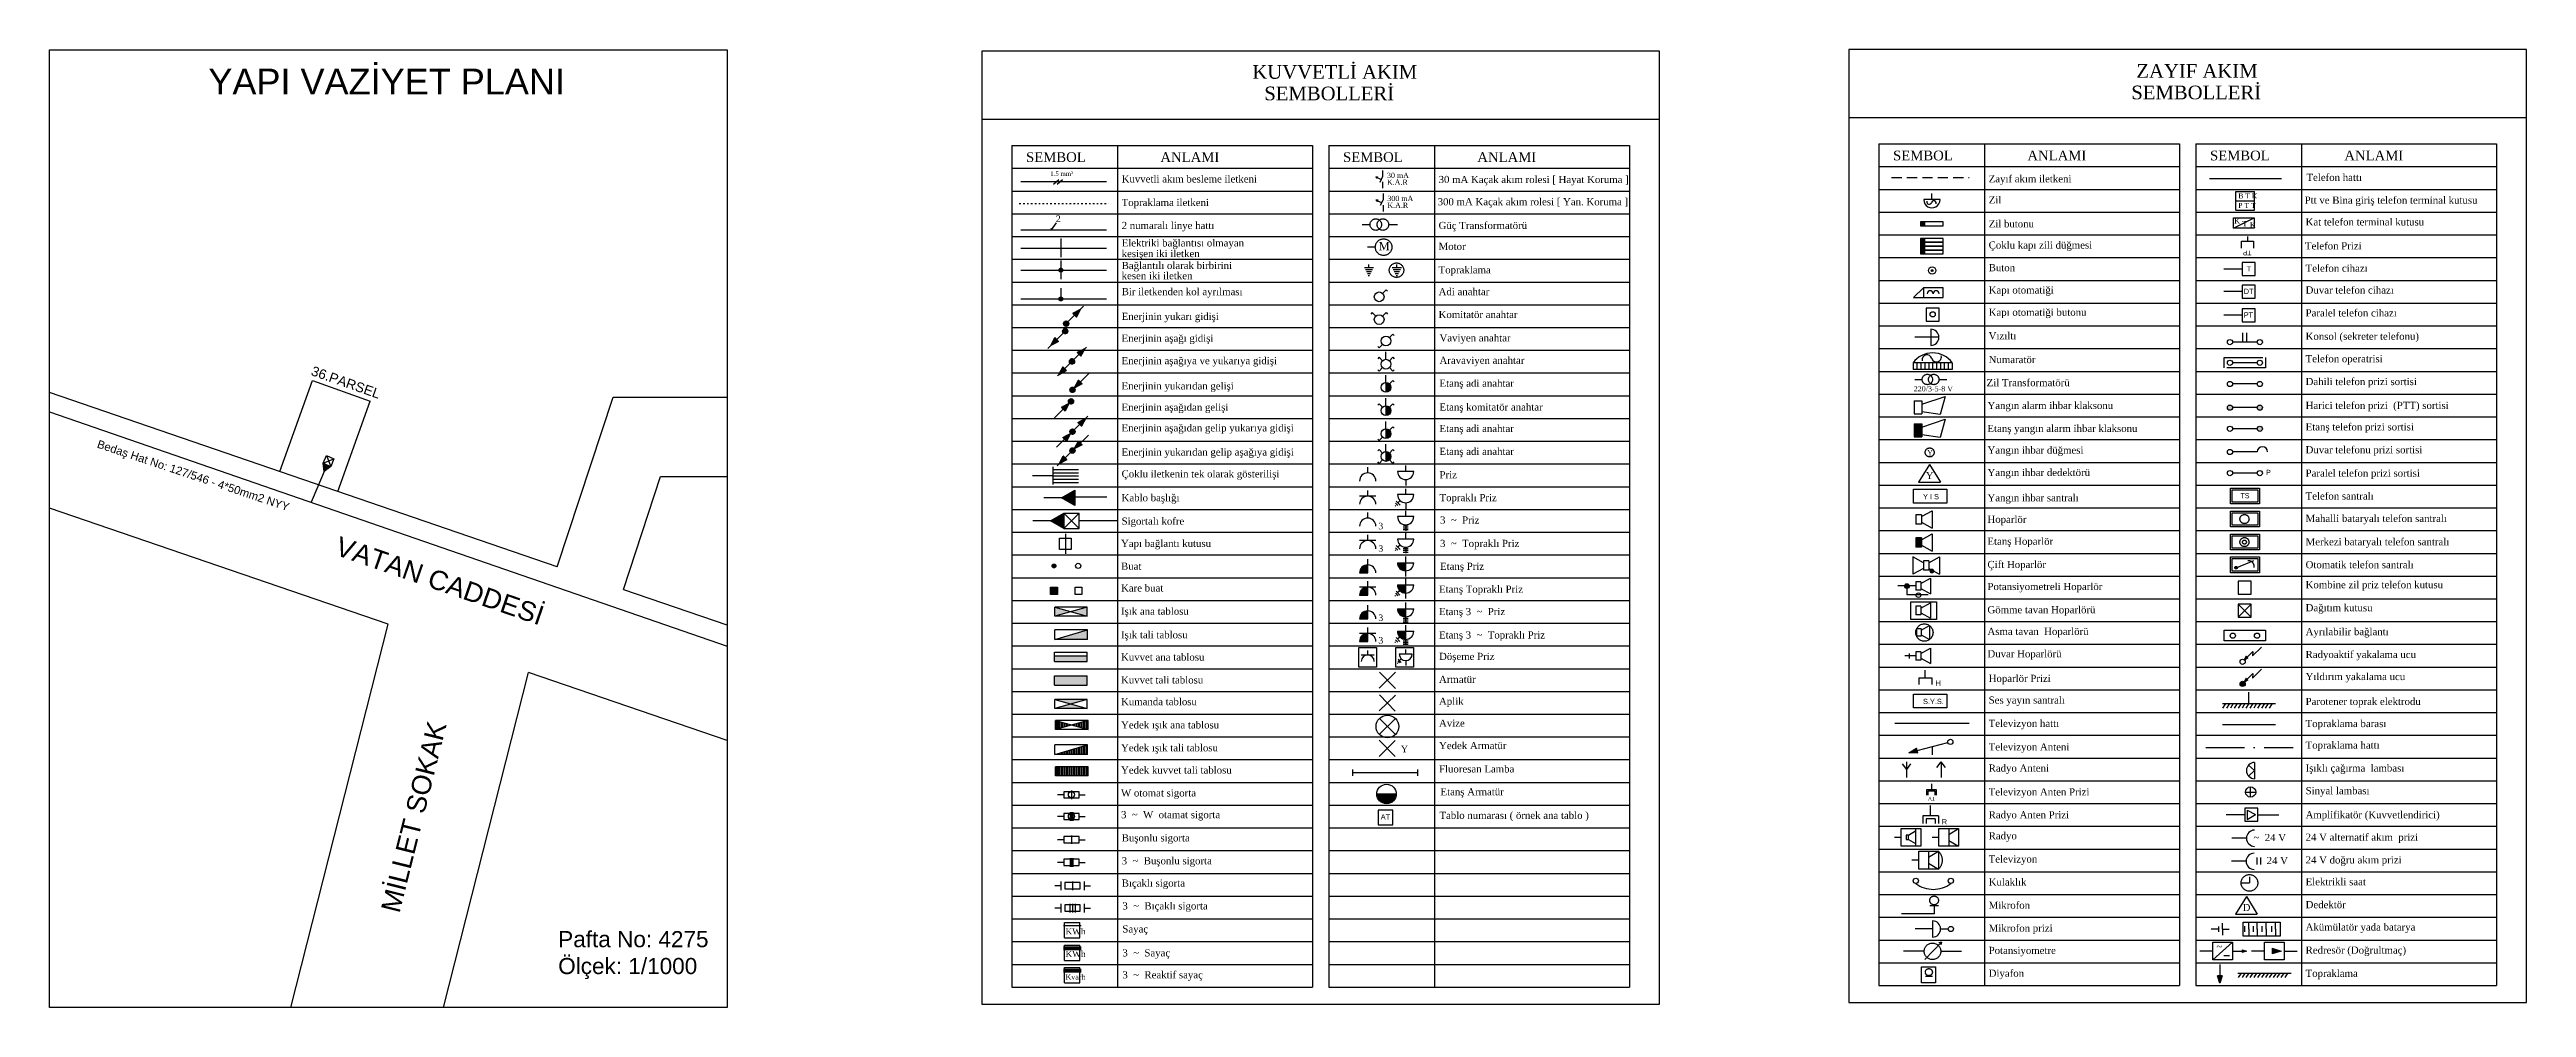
# Model space of a CAD drawing. Header units: millimetres. Extents: x 154 to 5560, y 36 to 724.
# Drawn here: x 749 to 1517, y 150 to 447 of the extents above; entities that cross this region are included whole.
import ezdxf

# ---------------------------------------------------------------- set-up
doc = ezdxf.new("R2010")
doc.units = ezdxf.units.MM
for name, pattern in [('ACAD_ISO03W100', [30, 12, -18]), ('ACAD_ISO10W100', [18, 12, -3, 0, -3]), ('HIDDEN2', [4.7625, 3.175, -1.5875])]:
    doc.linetypes.add(name, pattern=pattern)
for name, color, linetype in [('AUDIT_D_011122133336-0', 1, 'Continuous'), ('MIMARI', 7, 'Continuous'), ('SEMBOL', 7, 'Continuous'), ('SEMBOL LİSTESİ', 7, 'Continuous'), ('topraklama', 104, 'Continuous'), ('TP', 6, 'Continuous'), ('TP HATTI', 6, 'TELEFON_HATTI'), ('TV', 151, 'Continuous'), ('TV HATTI', 161, 'TV_HATTI'), ('VAZİYET PLANI', 7, 'Continuous'), ('zayıf akım', 2, 'HIDDEN2')]:
    doc.layers.add(name, color=color, linetype=linetype)
doc.styles.add('ARMATÜR', font='times.ttf', dxfattribs={"height": 17.5})
doc.styles.add('MEKAN', font='romantic.ttf', dxfattribs={"height": 0.25})
doc.styles.add('ROMANTIC', font='rom_____.pfb', dxfattribs={"height": 0.3})
doc.styles.get("Standard").update_dxf_attribs({"font": 'arial.ttf'})
doc.styles.add('STYLE1', font='times.ttf', dxfattribs={"height": 17.5})
doc.styles.add('style2', font='arial.ttf')
doc.linetypes.add('TELEFON_HATTI', pattern='A,12.7,-5.08,["T",Standard,S=2.54,R=0,X=-2.54,Y=-1.27],-5.08', length=22.86)
doc.linetypes.add('TV_HATTI', pattern='A,12.7,-5.08,["TV",Standard,S=2.54,R=0,X=-2.54,Y=-1.27],-5.08', length=22.86)
pattern_1 = [(90, (2972.3295, -366.3304), (-0.75568106, 1e-16), []), (90, (2972.5814, -366.0785), (-0.75568106, 1e-16), [])]

msp = doc.modelspace()

# ---------------------------------------------------------------- texts
at = {"layer": 'MIMARI', "ltscale": 10, "style": 'ARMATÜR'}
for s, height, p in [('KUVVETLİ AKIM', 4.24242, (1121.811, 437.591)), ('ZAYIF AKIM', 4.2424, (1395.811, 437.901)), ('SEMBOLLERİ', 4.2424, (1125.515, 430.927)), ('SEMBOLLERİ', 4.2424, (1394.244, 431.238)), ('SEMBOL', 3.0227, (1051.656, 411.793)), ('ANLAMI', 3.0227, (1093.297, 411.793)), ('SEMBOL', 3.0227, (1149.894, 411.793)), ('ANLAMI', 3.0227, (1191.536, 411.793)), ('SEMBOL', 3.0227, (1320.385, 412.294)), ('ANLAMI', 3.0227, (1362.026, 412.294)), ('SEMBOL', 3.0227, (1418.623, 412.294)), ('ANLAMI', 3.0227, (1460.265, 412.294)), ('1.5 mm²', 1.3786, (1059.17, 407.484)), ('Kuvvetli akım besleme iletkeni', 2.21666, (1081.293, 405.432)), ('30 mA Kaçak akım rolesi [ Hayat Koruma ]', 2.21666, (1179.531, 405.266)), ('Zayıf akım iletkeni', 2.21666, (1350.022, 405.478)), ('Telefon hattı', 2.21666, (1448.516, 405.933)), ('Topraklama iletkeni', 2.21666, (1081.293, 398.139)), ('300 mA Kaçak akım rolesi [ Yan. Koruma ]', 2.21666, (1179.237, 398.364)), ('Zil', 2.2167, (1350.022, 398.932)), ('Ptt ve Bina giriş telefon terminal kutusu', 2.21666, (1447.967, 398.866)), ('2', 2.015, (1060.887, 393.198)), ('2 numaralı linye hattı', 2.21666, (1081.293, 391.011)), ('Güç Transformatörü', 2.21666, (1179.531, 391.011)), ('Zil butonu', 2.2167, (1350.022, 391.513)), ('Kat telefon terminal kutusu', 2.21666, (1448.26, 392.102)), ('kesişen iki iletken', 2.21666, (1081.293, 382.298)), ('Elektriki bağlantısı olmayan', 2.21666, (1081.293, 385.594)), ('M', 2.519, (1160.986, 384.433)), ('Motor', 2.2167, (1179.531, 384.53)), ('Çoklu kapı zili düğmesi', 2.21666, (1350.022, 384.932)), ('Telefon Prizi', 2.21666, (1448.056, 384.679)), ('kesen iki iletken', 2.21666, (1081.293, 375.432)), ('Bağlantılı olarak birbirini', 2.21666, (1081.293, 378.59)), ('Topraklama', 2.2167, (1179.531, 377.244)), ('Buton', 2.2167, (1350.022, 377.928)), ('Telefon cihazı', 2.21666, (1448.26, 377.746)), ('Bir iletkenden kol ayrılması', 2.21666, (1081.293, 370.488)), ('Adi anahtar', 2.21666, (1179.531, 370.488)), ('Kapı otomatiği', 2.21666, (1350.022, 370.989)), ('Duvar telefon cihazı', 2.21666, (1448.26, 370.989)), ('Enerjinin yukarı gidişi', 2.21666, (1081.293, 362.822)), ('Komitatör anahtar', 2.21666, (1179.531, 363.391)), ('Kapı otomatiği butonu', 2.21666, (1350.022, 364.092)), ('Paralel telefon cihazı', 2.21666, (1448.26, 363.893)), ('Enerjinin aşağı gidişi', 2.21666, (1081.27, 356.048)), ('Vaviyen anahtar', 2.21666, (1179.812, 356.146)), ('Vızıltı', 2.2167, (1350.022, 356.811)), ('Konsol (sekreter telefonu)', 2.21666, (1448.26, 356.648)), ('Enerjinin aşağıya ve yukarıya gidişi', 2.21666, (1081.27, 349.096)), ('Aravaviyen anahtar', 2.21666, (1179.812, 349.197)), ('Numaratör', 2.2167, (1350.022, 349.425)), ('Telefon operatrisi', 2.21666, (1448.26, 349.699)), ('Enerjinin yukarıdan gelişi', 2.21666, (1081.27, 341.252)), ('Etanş adi anahtar', 2.21666, (1179.812, 342.1)), ('Zil Transformatörü', 2.21666, (1349.395, 342.273)), ('Dahili telefon prizi sortisi', 2.21666, (1448.26, 342.602)), ('Enerjinin aşağıdan gelişi', 2.21666, (1081.27, 334.656)), ('Enerjinin aşağıdan gelip yukarıya gidişi', 2.21666, (1081.27, 328.238)), ('Etanş komitatör anahtar', 2.21666, (1179.812, 334.708)), ('Etanş adi anahtar', 2.21666, (1179.812, 328.054)), ('Yangın alarm ihbar klaksonu', 2.21666, (1349.65, 335.184)), ('Etanş yangın alarm ihbar klaksonu', 2.21666, (1349.65, 328.071)), ('Harici telefon prizi  (PTT) sortisi', 2.21666, (1448.26, 335.209)), ('Etanş telefon prizi sortisi', 2.21666, (1448.26, 328.556)), ('Enerjinin yukarıdan gelip aşağıya gidişi', 2.21666, (1081.27, 320.751)), ('Etanş adi anahtar', 2.21666, (1179.812, 320.957)), ('Yangın ihbar düğmesi', 2.21666, (1349.65, 321.357)), ('Duvar telefonu prizi sortisi', 2.21666, (1448.26, 321.459)), ('Çoklu iletkenin tek olarak gösterilişi', 2.21666, (1081.27, 313.983)), ('Priz', 2.2167, (1179.812, 313.713)), ('Y', 1.612, (1330.959, 320.832)), ('Yangın ihbar dedektörü', 2.21666, (1349.65, 314.404)), ('Paralel telefon prizi sortisi', 2.21666, (1448.26, 314.214)), ('Kablo başlığı', 2.21666, (1081.27, 306.584)), ('Topraklı Priz', 2.21666, (1179.813, 306.616)), ('Yangın ihbar santralı', 2.21666, (1349.65, 306.561)), ('Telefon santralı', 2.21666, (1448.26, 307.117)), ('Sigortalı kofre', 2.21666, (1081.27, 299.328)), ('3', 2.015, (1160.854, 297.911)), ('3  ~  Priz', 2.2167, (1179.967, 299.667)), ('Hoparlör', 2.2167, (1349.65, 299.886)), ('Mahalli bataryalı telefon santralı', 2.21666, (1448.26, 300.168)), ('Yapı bağlantı kutusu', 2.21666, (1081.095, 292.418)), ('3', 2.015, (1160.854, 290.942)), ('3  ~  Topraklı Priz', 2.21666, (1179.967, 292.422)), ('Etanş Hoparlör', 2.21666, (1349.65, 293.081)), ('Merkezi bataryalı telefon santralı', 2.21666, (1448.26, 292.924)), ('Buat', 2.2167, (1081.095, 285.334)), ('Etanş Priz', 2.2167, (1179.967, 285.325)), ('Çift Hoparlör', 2.21666, (1349.65, 285.884)), ('Otomatik telefon santralı', 2.21666, (1448.26, 285.827)), ('Kare buat', 2.2167, (1081.095, 278.596)), ('Etanş Topraklı Priz', 2.21666, (1179.66, 278.228)), ('Potansiyometreli Hoparlör', 2.21666, (1349.65, 279.05)), ('Kombine zil priz telefon kutusu', 2.21666, (1448.26, 279.622)), ('Işık ana tablosu', 2.21666, (1081.095, 271.387)), ('3', 2.015, (1160.854, 269.459)), ('Etanş 3  ~  Priz', 2.21666, (1179.66, 271.279)), ('Gömme tavan Hoparlörü', 2.21666, (1349.65, 271.857)), ('Dağıtım kutusu', 2.21666, (1448.26, 272.472)), ('Işık tali tablosu', 2.21666, (1081.095, 264.083)), ('3', 2.015, (1160.854, 262.465)), ('Etanş 3  ~  Topraklı Priz', 2.21666, (1179.66, 264.034)), ('Asma tavan  Hoparlörü', 2.21666, (1349.65, 265.143)), ('Ayrılabilir bağlantı', 2.21666, (1448.26, 265.063)), ('Kuvvet ana tablosu', 2.21666, (1081.095, 257.172)), ('Döşeme Priz', 2.21666, (1179.66, 257.381)), ('Duvar Hoparlörü', 2.21666, (1349.65, 258.19)), ('Yıldırım yakalama ucu', 2.21666, (1448.26, 251.132)), ('Radyoaktif yakalama ucu', 2.21666, (1448.26, 257.974)), ('Kuvvet tali tablosu', 2.21666, (1081.095, 250.089)), ('Kumanda tablosu', 2.21666, (1081.095, 243.351)), ('Armatür', 2.2167, (1179.66, 250.284)), ('Aplik', 2.2167, (1179.66, 243.483)), ('Hoparlör Prizi', 2.21666, (1350.022, 250.571)), ('Ses yayın santralı', 2.21666, (1350.022, 243.833)), ('Parotener toprak elektrodu', 2.21666, (1448.26, 243.411)), ('Yedek ışık ana tablosu', 2.21666, (1081.095, 236.142)), ('Avize', 2.2167, (1179.66, 236.682)), ('Televizyon hattı', 2.21666, (1350.022, 236.624)), ('Topraklama barası', 2.21666, (1448.26, 236.555)), ('Yedek ışık tali tablosu', 2.21666, (1081.095, 229.044)), ('Y', 2.015, (1167.853, 228.785)), ('Yedek Armatür', 2.21666, (1179.66, 229.733)), ('Televizyon Anteni', 2.21666, (1350.022, 229.319)), ('Topraklama hattı', 2.21666, (1448.26, 229.864)), ('Yedek kuvvet tali tablosu', 2.21666, (1081.095, 222.133)), ('Fluoresan Lamba', 2.21666, (1179.66, 222.488)), ('Radyo Anteni', 2.21666, (1350.022, 222.748)), ('Işıklı çağırma  lambası', 2.21666, (1448.26, 222.76)), ('W otomat sigorta', 2.21666, (1081.095, 215.05)), ('Etanş Armatür', 2.21666, (1180.12, 215.391)), ('Televizyon Anten Prizi', 2.21666, (1350.022, 215.356)), ('Sinyal lambası', 2.21666, (1448.26, 215.743)), ('3  ~  W  otamat sigorta', 2.21666, (1081.095, 208.312)), ('Tablo numarası ( örnek ana tablo )', 2.21666, (1179.798, 208.099)), ('Radyo Anten Prizi', 2.21666, (1350.022, 208.263)), ('Amplifikatör (Kuvvetlendirici)', 2.21666, (1448.26, 208.273)), ('Buşonlu sigorta', 2.21666, (1081.305, 201.103)), ('Radyo', 2.2167, (1350.022, 201.756)), ('~  24 V', 2.2167, (1432.101, 201.223)), ('24 V alternatif akım  prizi', 2.21666, (1448.26, 201.32)), ('3  ~  Buşonlu sigorta ', 2.21666, (1081.305, 194.005)), ('Televizyon', 2.2167, (1350.022, 194.554)), ('     24 V', 2.2167, (1432.003, 194.074)), ('24 V doğru akım prizi', 2.21666, (1448.26, 194.269)), ('Bıçaklı sigorta', 2.21666, (1081.305, 187.094)), ('Kulaklık', 2.2167, (1350.022, 187.429)), ('Elektrikli saat', 2.21666, (1448.26, 187.499)), ('3  ~  Bıçaklı sigorta ', 2.21666, (1081.517, 180.011)), ('Mikrofon', 2.2167, (1350.022, 180.22)), ('Dedektör', 2.2167, (1448.26, 180.401)), ('Sayaç', 2.2167, (1081.517, 172.861)), ('Mikrofon prizi', 2.21666, (1350.022, 173.121)), ('Akümülatör yada batarya', 2.21666, (1448.26, 173.46)), ('3  ~  Sayaç', 2.21666, (1081.517, 165.446)), ('Potansiyometre', 2.21666, (1350.022, 166.211)), ('Diyafon', 2.2167, (1350.022, 159.127)), ('~', 2.217, (1420.609, 167.411)), ('Topraklama', 2.2167, (1448.26, 159.117)), ('Redresör (Doğrultmaç)', 2.21666, (1448.26, 166.31)), ('3  ~  Reaktif sayaç', 2.21666, (1081.517, 158.644))]:
    msp.add_text(s, height=height, dxfattribs=at).set_placement(p)
at = {"layer": 'SEMBOL'}
for s, height, style, p in [('30 mA', 1.6196, 'STYLE1', (1163.522, 406.838)), ('K.A.R', 1.6196, 'STYLE1', (1163.522, 404.733)), ('300 mA', 1.6196, 'STYLE1', (1163.641, 399.679)), ('B T K', 1.5454, 'STYLE1', (1427.399, 400.484)), ('K.A.R', 1.6196, 'STYLE1', (1163.641, 397.574)), ('K', 1.645, 'STYLE1', (1426.114, 392.688)), ('P T T', 1.5454, 'STYLE1', (1427.399, 397.572)), ('T', 1.645, 'STYLE1', (1428.653, 391.891)), ('K', 1.645, 'STYLE1', (1430.978, 391.441)), ('T', 1.612, 'ROMANTIC', (1429.986, 377.876)), ('DT', 1.6121, 'ROMANTIC', (1429.11, 370.878)), ('PT', 1.6121, 'ROMANTIC', (1429.11, 363.562)), ('220/3-5-8 V', 1.61962, 'STYLE1', (1326.806, 340.655)), ('Y', 2.176, 'MEKAN', (1330.545, 313.487)), ('P', 1.612, 'ROMANTIC', (1435.998, 314.725)), ('TS', 1.6121, 'ROMANTIC', (1428.03, 307.507)), ('H', 1.814, 'ROMANTIC', (1333.524, 249.284)), ('R', 1.612, 'ROMANTIC', (1335.521, 206.411)), ('D', 2.176, 'MEKAN', (1428.784, 179.53)), ('KWh', 1.9043, 'STYLE1', (1063.894, 172.249)), ('KWh', 1.9043, 'STYLE1', (1063.894, 165.27)), ('Kvarh', 1.6121, 'STYLE1', (1063.894, 158.291))]:
    msp.add_text(s, height=height, dxfattribs=dict(at, style=style)).set_placement(p)
at = {"layer": 'SEMBOL', "ltscale": 10, "style": 'style2'}
for s, p in [('S.Y.S.', (1329.679, 243.698)), (' AT', (1160.965, 207.888))]:
    msp.add_text(s, height=1.6284, dxfattribs=at).set_placement(p)
at = {"layer": 'VAZİYET PLANI', "attachment_point": 1}
for s, width, insert, char_height in [('\\pxqc;YAPI VAZİYET PLANI', 195.76935, (755.598, 440.729), 8), ('Pafta No: 4275\\PÖlçek: 1/1000', 46.69218, (906.652, 173.309), 5)]:
    msp.add_mtext_dynamic_manual_height_columns(s, width=width, gutter_width=20, heights=[0], dxfattribs=dict(at, insert=insert, char_height=char_height))
for s, width, insert, char_height, rotation in [('36.PARSEL', 21.60823, (830.794, 348.602), 3, 340.588984), ('\\A1;{\\C1;Bedaş Hat No: 127/546 - 4*50mm2 NYY}', 62.83089, (764.301, 325.677), 2.5, 341.558493), ('VATAN CADDESİ', 118.50008, (839.053, 295.813), 6, 340.902222), ('MİLLET SOKAK', 100.14757, (851.62, 180.065), 6, 76.007425)]:
    msp.add_mtext_dynamic_manual_height_columns(s, width=width, gutter_width=20, heights=[0], dxfattribs=dict(at, insert=insert, char_height=char_height, rotation=rotation))

# ---------------------------------------------------------------- blocks, each defined once
blk = doc.blocks.new('KOFRE')
at = {"layer": 'MIMARI'}
blk.add_hatch(color=7, dxfattribs=at).paths.add_polyline_path([(-11.8, -11.8), (-11.8, 11.8), (-32.3, 0)])
at = {"ltscale": 0.1}
blk.add_line((-32.3, 0), (-59.3, 0), dxfattribs=at)
at = {"layer": 'MIMARI', "color": 7}
for p, q in [((-11.8, 11.8), (11.8, 11.8)), ((-11.8, -11.8), (-11.8, 11.8)), ((-11.8, 11.8), (11.8, -11.8)), ((11.8, 11.8), (-11.8, -11.8)), ((11.8, -11.8), (11.8, 11.8)), ((70.8, 0), (11.8, 0)), ((-11.8, -11.8), (11.8, -11.8))]:
    blk.add_line(p, q, dxfattribs=at)
blk.add_lwpolyline([(-11.8, 11.8), (-11.8, -11.8), (-32.3, 0)], close=True, dxfattribs=at)
blk = doc.blocks.new('EARAV')
at = {"layer": 'SEMBOL', "linetype": 'ACAD_ISO03W100', "ltscale": 10}
blk.add_hatch(color=256, dxfattribs=at).paths.add_polyline_path([(0, 0), (0, -15, 0.414214), (7.5, -7.5, 0.414214)])
at = {"layer": 'SEMBOL'}
for p, q in [((-10.6, 3.1), (-12.7, 1)), ((-5.3, -2.2), (-10.6, 3.1)), ((0, 0), (0, -15)), ((5.3, -2.2), (10.6, 3.1)), ((10.6, 3.1), (12.7, 1)), ((-10.6, -18.1), (-12.7, -16)), ((-5.3, -12.8), (-10.6, -18.1)), ((5.3, -12.8), (10.6, -18.1)), ((10.6, -18.1), (12.7, -16))]:
    blk.add_line(p, q, dxfattribs=at)
blk.add_circle((0, -7.5), 7.5, dxfattribs=at)
blk = doc.blocks.new('EVAV')
at = {"layer": 'SEMBOL', "linetype": 'ACAD_ISO03W100', "ltscale": 10}
blk.add_hatch(color=256, dxfattribs=at).paths.add_polyline_path([(0, 0), (0, -15, 0.414214), (7.5, -7.5, 0.414214)])
at = {"layer": 'SEMBOL'}
for p, q in [((0, 0), (0, -15)), ((5.3, -2.2), (10.6, 3.1)), ((10.6, 3.1), (12.7, 1)), ((-10.6, -18.1), (-12.7, -16)), ((-5.3, -12.8), (-10.6, -18.1))]:
    blk.add_line(p, q, dxfattribs=at)
blk.add_circle((0, -7.5), 7.5, dxfattribs=at)
blk = doc.blocks.new('EKOM')
at = {"layer": 'SEMBOL', "linetype": 'ACAD_ISO03W100', "ltscale": 10}
blk.add_hatch(color=256, dxfattribs=at).paths.add_polyline_path([(0, -15, 0.414214), (7.5, -7.5, 0.414214), (0, 0)])
at = {"layer": 'SEMBOL'}
for p, q in [((-10.6, 3.1), (-12.7, 1)), ((-5.3, -2.2), (-10.6, 3.1)), ((0, 0), (0, -15)), ((5.3, -2.2), (10.6, 3.1)), ((10.6, 3.1), (12.7, 1))]:
    blk.add_line(p, q, dxfattribs=at)
blk.add_circle((0, -7.5), 7.5, dxfattribs=at)
blk = doc.blocks.new('EADI')
at = {"layer": 'SEMBOL', "linetype": 'ACAD_ISO03W100', "ltscale": 10}
blk.add_hatch(color=256, dxfattribs=at).paths.add_polyline_path([(0, -15, 0.414214), (7.5, -7.5, 0.414214), (0, 0)])
at = {"layer": 'SEMBOL'}
for p, q in [((0, 0), (0, -15)), ((5.3, -2.2), (10.6, 3.1)), ((10.6, 3.1), (12.7, 1))]:
    blk.add_line(p, q, dxfattribs=at)
blk.add_circle((0, -7.5), 7.5, dxfattribs=at)
blk = doc.blocks.new('YIS')
at = {"layer": 'SEMBOL'}
blk.add_lwpolyline([(-25.5, 21.3), (25.5, 21.3), (25.5, 0), (-25.5, 0)], close=True, dxfattribs=at)
at = {"layer": 'SEMBOL', "ltscale": 10, "style": 'style2'}
blk.add_text('Y I S', height=8.08, dxfattribs=at).set_placement((-10.9, 6))
blk = doc.blocks.new('OKGİDEN')
at = {"layer": 'SEMBOL'}
for p, q in [((-4, 0.6), (4, 0.6)), ((-4, 0.3), (4, 0.3)), ((-4, 0.1), (4, 0.1)), ((-3.9, 1.1), (3.9, 1.1)), ((-3.9, 0.8), (3.9, 0.8)), ((-3.8, 1.3), (3.8, 1.3)), ((-3.7, 1.6), (3.7, 1.6)), ((-3.6, 1.8), (3.6, 1.8)), ((-3.4, 2.1), (3.4, 2.1)), ((-3.3, 2.3), (3.3, 2.3)), ((-3.1, 2.6), (3.1, 2.6)), ((-2.9, 2.8), (2.9, 2.8)), ((-2.6, 3.1), (2.6, 3.1)), ((-2.3, 3.3), (2.3, 3.3)), ((-1.8, 3.6), (1.8, 3.6)), ((-1.2, 3.8), (1.2, 3.8)), ((10.1, 15.8), (22.1, 22.1)), ((10.1, 15.8), (15.8, 10.1)), ((10.2, 15.8), (18.8, 15.8)), ((10.3, 15.6), (18.7, 15.6)), ((10.6, 15.3), (18.5, 15.3)), ((10.7, 16.1), (18.9, 16.1)), ((10.8, 15.1), (18.4, 15.1)), ((11.1, 14.8), (18.3, 14.8)), ((11.2, 16.3), (19.1, 16.3)), ((11.3, 14.6), (18.1, 14.6)), ((11.6, 16.6), (19.2, 16.6)), ((11.6, 14.3), (18, 14.3)), ((11.8, 14.1), (17.9, 14.1)), ((12.1, 16.8), (19.3, 16.8)), ((12.1, 13.8), (17.7, 13.8)), ((12.3, 13.6), (17.6, 13.6)), ((12.6, 17.1), (19.5, 17.1)), ((12.6, 13.3), (17.5, 13.3)), ((12.8, 13.1), (17.3, 13.1)), ((13, 17.3), (19.6, 17.3)), ((13.1, 12.8), (17.2, 12.8)), ((13.3, 12.6), (17.1, 12.6)), ((13.5, 17.6), (19.7, 17.6)), ((13.6, 12.3), (16.9, 12.3)), ((13.8, 12.1), (16.8, 12.1)), ((14, 17.8), (19.9, 17.8)), ((14.1, 11.8), (16.7, 11.8)), ((14.3, 11.6), (16.5, 11.6)), ((14.5, 18.1), (20, 18.1)), ((14.6, 11.3), (16.4, 11.3)), ((14.8, 11.1), (16.3, 11.1)), ((14.9, 18.3), (20.1, 18.3)), ((15.1, 10.8), (16.2, 10.8)), ((15.3, 10.6), (16, 10.6)), ((15.4, 18.6), (20.3, 18.6)), ((15.6, 10.3), (15.9, 10.3)), ((22.1, 22.1), (15.8, 10.1)), ((15.9, 18.8), (20.4, 18.8)), ((16.4, 19.1), (20.5, 19.1)), ((16.8, 19.3), (20.7, 19.3)), ((17.3, 19.6), (20.8, 19.6)), ((17.8, 19.8), (20.9, 19.8)), ((18.2, 20.1), (21, 20.1)), ((18.7, 20.3), (21.2, 20.3)), ((19.2, 20.6), (21.3, 20.6)), ((19.7, 20.8), (21.4, 20.8)), ((20.1, 21.1), (21.6, 21.1)), ((20.6, 21.3), (21.7, 21.3)), ((21.1, 21.6), (21.8, 21.6)), ((21.5, 21.8), (22, 21.8)), ((22, 22.1), (22.1, 22.1)), ((-4, -0.2), (4, -0.2)), ((-4, -0.4), (4, -0.4)), ((-3.9, -0.7), (3.9, -0.7)), ((-3.9, -0.9), (3.9, -0.9)), ((-3.8, -1.2), (3.8, -1.2)), ((-3.7, -1.4), (3.7, -1.4)), ((-3.6, -1.7), (3.6, -1.7)), ((-3.5, -1.9), (3.5, -1.9)), ((-3.3, -2.2), (3.3, -2.2)), ((-3.2, -2.4), (3.2, -2.4)), ((-3, -2.7), (3, -2.7)), ((-2.7, -2.9), (2.7, -2.9)), ((-2.4, -3.2), (2.4, -3.2)), ((-2, -3.4), (2, -3.4)), ((-1.5, -3.7), (1.5, -3.7)), ((-0.7, -3.9), (0.7, -3.9))]:
    blk.add_line(p, q, dxfattribs=at)
at = {"layer": 'SEMBOL', "color": 1}
blk.add_line((0, 0), (26.6, 26.6), dxfattribs=at)
at = {"layer": 'SEMBOL'}
blk.add_circle((0, 0), 4, dxfattribs=at)
blk = doc.blocks.new('ARAV')
at = {"layer": 'SEMBOL'}
for p, q in [((-10.6, 3.1), (-12.7, 1)), ((-5.3, -2.2), (-10.6, 3.1)), ((5.3, -2.2), (10.6, 3.1)), ((10.6, 3.1), (12.7, 1)), ((-10.6, -18.1), (-12.7, -16)), ((-5.3, -12.8), (-10.6, -18.1)), ((5.3, -12.8), (10.6, -18.1)), ((10.6, -18.1), (12.7, -16))]:
    blk.add_line(p, q, dxfattribs=at)
blk.add_circle((0, -7.5), 7.5, dxfattribs=at)
blk = doc.blocks.new('VAVYEN')
at = {"layer": 'SEMBOL'}
for p, q in [((5.3, -2.2), (10.6, 3.1)), ((10.6, 3.1), (12.7, 1)), ((-10.6, -18.1), (-12.7, -16)), ((-5.3, -12.8), (-10.6, -18.1))]:
    blk.add_line(p, q, dxfattribs=at)
blk.add_circle((0, -7.5), 7.5, dxfattribs=at)
blk = doc.blocks.new('ZİL')
at = {"layer": 'SEMBOL'}
blk.add_line((-1.9, 8.6), (-1.9, -16.4), dxfattribs=at)
for centre, radius, start, end in [((-1.9, -3.9), 12.5, 270, 90), ((3.6, -1), 3.75, 74.5857, 255.5327), ((1.6, -8.2), 3.75, 256.3371, 76.1225)]:
    blk.add_arc(centre, radius, start, end, dxfattribs=at)
blk = doc.blocks.new('Zayıf Akım_Telefon prizi')
at = {"layer": 'TP'}
for p, q in [((-12.5, 0), (-12.5, 15)), ((12.5, 0), (-12.5, 0)), ((12.5, 15), (12.5, 0))]:
    blk.add_line(p, q, dxfattribs=at)
blk.add_text('TP', height=10, dxfattribs=at).set_placement((-8.2, 20))
blk = doc.blocks.new('Zayıf Akım_TV prizi')
at = {"layer": 'TV'}
for p, q in [((-12.5, 0), (-12.5, 15)), ((12.5, 0), (-12.5, 0)), ((-8.5, 4), (-8.5, 15)), ((8.5, 4), (-8.5, 4)), ((8.5, 15), (8.5, 4)), ((12.5, 15), (12.5, 0))]:
    blk.add_line(p, q, dxfattribs=at)
blk.add_text('TV', height=10, dxfattribs=at).set_placement((-8.9, 20))

# ---------------------------------------------------------------- hatches: boundary and pattern name
at = {"linetype": 'ACAD_ISO03W100', "ltscale": 10}
msp.add_hatch(color=0, dxfattribs=at).paths.add_polyline_path([(1160.374, 215.817, 1), (1166.42, 215.817)])
at = {"layer": 'MIMARI', "linetype": 'ACAD_ISO03W100', "ltscale": 10}
h = msp.add_hatch(color=256, dxfattribs=at)
h.paths.add_polyline_path([(1062.475, 378.832), (1062.475, 378.223), (1063.084, 378.223, 0.4142136)])
h.paths.add_polyline_path([(1063.084, 378.223), (1062.475, 378.223), (1062.475, 377.613, 0.4142136)])
h.paths.add_polyline_path([(1062.475, 378.223), (1061.865, 378.223, 0.4142136), (1062.475, 377.613)])
h.paths.add_polyline_path([(1062.475, 378.832, 0.4142136), (1061.865, 378.223), (1062.475, 378.223)])
h = msp.add_hatch(color=256, dxfattribs=at)
h.paths.add_polyline_path([(1062.509, 369.965), (1062.509, 369.356), (1063.118, 369.356, 0.4142136)])
h.paths.add_polyline_path([(1063.118, 369.356), (1062.509, 369.356), (1062.509, 368.747, 0.4142136)])
h.paths.add_polyline_path([(1062.509, 369.356), (1061.899, 369.356, 0.4142136), (1062.509, 368.747)])
h.paths.add_polyline_path([(1062.509, 369.965, 0.4142136), (1061.899, 369.356), (1062.509, 369.356)])
at = {"layer": 'MIMARI'}
msp.add_hatch(color=7, dxfattribs=at).paths.add_polyline_path([(1066.734, 305.305), (1066.734, 310.066), (1062.611, 307.686)])
at = {"layer": 'MIMARI', "linetype": 'ACAD_ISO03W100', "ltscale": 10}
h = msp.add_hatch(color=256, dxfattribs=at)
h.paths.add_polyline_path([(1060.35, 287.117), (1060.35, 286.508), (1060.959, 286.508, 0.4142136)])
h.paths.add_polyline_path([(1060.959, 286.508), (1060.35, 286.508), (1060.35, 285.898, 0.4142136)])
h.paths.add_polyline_path([(1060.35, 286.508), (1059.74, 286.508, 0.4142136), (1060.35, 285.898)])
h.paths.add_polyline_path([(1060.35, 287.117, 0.4142136), (1059.74, 286.508), (1060.35, 286.508)])
for points in [[(1157.56, 286.868), (1157.458, 286.868, 0.4023306), (1155.042, 284.351), (1157.56, 284.351)], [(1061.381, 277.679), (1061.381, 279.914), (1059.257, 279.914), (1059.257, 277.679)], [(1157.56, 279.986), (1157.458, 279.986, 0.4023306), (1155.042, 277.469), (1157.56, 277.469)], [(1155.042, 270.085), (1157.56, 270.085), (1157.56, 272.601), (1157.458, 272.601, 0.4023306)], [(1157.56, 265.608), (1157.458, 265.608, 0.4023306), (1155.042, 263.091), (1157.56, 263.091)], [(1060.522, 258.71), (1060.522, 256.872), (1070.598, 256.872), (1070.598, 258.71)], [(1070.598, 249.537), (1070.598, 252.477), (1060.522, 252.477), (1060.522, 249.537)]]:
    msp.add_hatch(color=256, dxfattribs=at).paths.add_polyline_path(points)
h = msp.add_hatch(color=256, dxfattribs=at)
h.paths.add_polyline_path([(1060.568, 245.125), (1065.587, 243.714), (1070.607, 245.125)])
h.paths.add_polyline_path([(1070.607, 242.304), (1065.587, 243.714), (1060.568, 242.304)])
h = msp.add_hatch(dxfattribs=at)
h.set_pattern_fill('ANSI32', color=256, scale=2.01515, angle=45, style=0)
h.set_pattern_definition(pattern_1)
h.paths.add_polyline_path([(1065.849, 237.22), (1070.869, 235.809), (1070.869, 238.63)])
h.paths.add_polyline_path([(1060.83, 238.63), (1060.83, 235.809), (1065.849, 237.22)])
h = msp.add_hatch(dxfattribs=at)
h.set_pattern_fill('ANSI32', color=256, scale=2.01515, angle=45, style=0)
h.set_pattern_definition(pattern_1)
h.paths.add_polyline_path([(1070.671, 228.106), (1070.671, 231.046), (1060.595, 228.106)])
h = msp.add_hatch(dxfattribs=at)
h.set_pattern_fill('ANSI32', color=256, scale=2.01515, angle=45, style=0)
h.set_pattern_definition(pattern_1)
h.paths.add_polyline_path([(1060.83, 224.259), (1060.83, 221.438), (1070.869, 221.438), (1070.869, 224.259)])
at = {"layer": 'SEMBOL'}
h = msp.add_hatch(dxfattribs=at)
h.set_pattern_fill('ANSI31', color=256, scale=0.190432, style=0)
h.set_pattern_definition([(45, (-207.2019, 959.309553), (-0.0168319369, 0.0168319369), [])])
h.paths.add_polyline_path([(1160.387, 406.735), (1160.609, 407.184), (1160.038, 407.187)])
h = msp.add_hatch(dxfattribs=at)
h.set_pattern_fill('ANSI31', color=256, scale=0.190432, style=0)
h.set_pattern_definition([(45, (-207.082507, 952.150193), (-0.0168319369, 0.0168319369), [])])
h.paths.add_polyline_path([(1160.506, 399.575), (1160.728, 400.025), (1160.157, 400.027)])
at = {"layer": 'SEMBOL', "ltscale": 10}
for points in [[(1328.913, 391.985), (1330.122, 391.985), (1330.122, 393.194), (1328.913, 393.194)], [(1328.891, 386.905), (1330.1, 386.905), (1330.1, 388.115), (1328.891, 388.115)], [(1328.891, 385.696), (1330.1, 385.696), (1330.1, 386.905), (1328.891, 386.905)], [(1328.891, 384.487), (1330.1, 384.487), (1330.1, 385.696), (1328.891, 385.696)], [(1328.891, 383.278), (1330.1, 383.278), (1330.1, 384.487), (1328.891, 384.487)], [(1060.595, 263.748), (1070.671, 263.748), (1070.671, 266.688)]]:
    msp.add_hatch(color=256, dxfattribs=at).paths.add_polyline_path(points)
at = {"layer": 'SEMBOL'}
h = msp.add_hatch(dxfattribs=at)
h.set_pattern_fill('ANSI31', color=256, scale=0.40303, angle=135, style=0)
h.set_pattern_definition([(90, (2960.415804, -560.38204), (0.0503787375, -6e-16), [])])
h.paths.add_polyline_path([(1067.544, 352.71), (1068.684, 351.571), (1069.967, 353.993)])
h = msp.add_hatch(dxfattribs=at)
h.set_pattern_fill('ANSI31', color=256, scale=0.40303, angle=135, style=0)
h.set_pattern_definition([(270, (-828.639046, 1260.211303), (-0.0503787375, 6e-16), [])])
h.paths.add_polyline_path([(1064.232, 347.119), (1063.093, 348.259), (1061.81, 345.836)])
at = {"layer": 'SEMBOL', "linetype": 'ACAD_ISO03W100', "ltscale": 10}
for color, points in [(256, [(1329.318, 330.597), (1326.9, 330.597), (1326.9, 326.567), (1329.318, 326.567)]), (256, [(1327.468, 292.375), (1329.209, 292.375), (1329.209, 295.277), (1327.468, 295.277)]), (256, [(1331.665, 284.998), (1333.19, 284.998, 0.9503423)]), (256, [(1427.113, 285.996, 1), (1426.328, 285.996, 1)]), (256, [(1325.387, 280.323, 0.9503423), (1323.938, 280.323)]), (256, [(1429.55, 249.974, 1), (1427.938, 249.974, 1)]), (6, [(1325.309, 228.63), (1328.047, 228.498), (1327.647, 230.06)]), (256, [(1429.9, 167.117), (1428.59, 167.52), (1428.59, 166.714)]), (256, [(1440.643, 167.125), (1437.9, 167.969), (1437.9, 166.281)]), (256, [(1421.662, 157.114), (1422.382, 159.454), (1420.942, 159.454)])]:
    msp.add_hatch(color=color, dxfattribs=at).paths.add_polyline_path(points)
h = msp.add_hatch(color=256, dxfattribs=at)
h.paths.add_polyline_path([(1434.86, 335.627, 1), (1433.248, 335.627, 1)])
h.paths.add_polyline_path([(1425.619, 335.627, 1), (1424.007, 335.627, 1)])
h.paths.add_polyline_path([(1434.86, 329.065, 1), (1433.248, 329.065, 1)])
at = {"layer": 'SEMBOL'}
h = msp.add_hatch(dxfattribs=at)
h.set_pattern_fill('ANSI31', color=256, scale=0.40303, angle=270, style=0)
h.set_pattern_definition([(315, (1905.34666, 2201.93104), (0.0356231469, 0.0356231469), [])])
h.paths.add_polyline_path([(1166.794, 287.539, 0.4142136), (1169.313, 285.02), (1169.313, 287.539)])
at = {"layer": 'SEMBOL', "linetype": 'ACAD_ISO03W100', "ltscale": 10}
h = msp.add_hatch(color=256, dxfattribs=at)
h.paths.add_polyline_path([(1333.191, 284.959, 0.0127284), (1333.19, 284.998), (1332.381, 284.998), (1332.381, 284.197, 0.4321092)])
h.paths.add_polyline_path([(1332.381, 284.998), (1331.665, 284.998, 0.0127284), (1331.664, 284.959, 0.3965416), (1332.381, 284.197)])
at = {"layer": 'SEMBOL'}
h = msp.add_hatch(dxfattribs=at)
h.set_pattern_fill('ANSI31', color=256, scale=0.40303, angle=270, style=0)
h.set_pattern_definition([(315, (1905.34666, 2195.04966), (0.0356231469, 0.0356231469), [])])
h.paths.add_polyline_path([(1166.794, 280.658, 0.4142136), (1169.313, 278.139), (1169.313, 280.658)])
at = {"layer": 'SEMBOL', "linetype": 'ACAD_ISO03W100', "ltscale": 10}
h = msp.add_hatch(color=256, dxfattribs=at)
h.paths.add_polyline_path([(1324.619, 279.562, 0.4321092), (1325.388, 280.286, 0.0127284), (1325.387, 280.323), (1324.619, 280.323)])
h.paths.add_polyline_path([(1324.619, 279.562), (1324.619, 280.323), (1323.938, 280.323, 0.0127284), (1323.937, 280.286, 0.3965416)])
at = {"layer": 'SEMBOL'}
h = msp.add_hatch(color=256, dxfattribs=at)
h.paths.add_polyline_path([(1070.607, 270.979), (1070.607, 273.801), (1065.587, 272.39)])
h.paths.add_polyline_path([(1060.568, 273.801), (1060.568, 270.979), (1065.587, 272.39)])
h = msp.add_hatch(dxfattribs=at)
h.set_pattern_fill('ANSI31', color=256, scale=0.40303, angle=270, style=0)
h.set_pattern_definition([(315, (1905.34666, 2187.664767), (0.0356231469, 0.0356231469), [])])
h.paths.add_polyline_path([(1166.794, 273.273, 0.4142136), (1169.313, 270.754), (1169.313, 273.273)])
h = msp.add_hatch(dxfattribs=at)
h.set_pattern_fill('ANSI31', color=256, scale=0.40303, angle=270, style=0)
h.set_pattern_definition([(315, (1905.34666, 2180.67154), (0.0356231469, 0.0356231469), [])])
h.paths.add_polyline_path([(1166.794, 266.28, 0.4142136), (1169.313, 263.761), (1169.313, 266.28)])

# ---------------------------------------------------------------- linework, layer by layer
at = {"ltscale": 0.1}
msp.add_line((1062.611, 307.686), (1057.157, 307.686), dxfattribs=at)
for p, q in [((1161.14, 248.624), (1166.182, 253.556)), ((1161.195, 253.611), (1166.127, 248.569)), ((1161.127, 241.575), (1166.169, 246.507)), ((1161.182, 246.562), (1166.114, 241.52)), ((1161.14, 234.278), (1166.182, 239.21)), ((1161.195, 239.265), (1166.127, 234.223)), ((1161.076, 227.476), (1166.118, 232.408)), ((1161.131, 232.463), (1166.063, 227.421)), ((1152.796, 222.451), (1172.947, 222.451)), ((1160.84, 210.762), (1160.84, 206.262)), ((1165.34, 210.762), (1160.84, 210.762)), ((1165.34, 206.262), (1165.34, 210.762)), ((1160.84, 206.262), (1165.34, 206.262))]:
    msp.add_line(p, q)
at = {"color": 1, "linetype": 'ACAD_ISO03W100', "ltscale": 10}
msp.add_line((1160.374, 215.817), (1166.42, 215.817), dxfattribs=at)
msp.add_circle((1163.661, 236.744), 3.527)
at = {"layer": 'AUDIT_D_011122133336-0', "ltscale": 10}
for p, q in [((1050.036, 405.719), (1076.58, 405.719)), ((1050.036, 390.73), (1076.58, 390.73)), ((1050.036, 385.04), (1076.58, 385.04)), ((1050.036, 378.264), (1076.58, 378.264)), ((1050.036, 369.321), (1076.58, 369.321))]:
    msp.add_line(p, q, dxfattribs=at)
at = {"layer": 'AUDIT_D_011122133336-0', "linetype": 'ACAD_ISO03W100', "ltscale": 10}
for p, q in [((1062.444, 388.072), (1062.444, 382.259)), ((1062.444, 381.296), (1062.444, 375.484)), ((1062.444, 372.642), (1062.444, 369.059))]:
    msp.add_line(p, q, dxfattribs=at)
at = {"layer": 'MIMARI'}
for p, q in [((1047.265, 416.896), (1047.265, 155.934)), ((1047.265, 416.896), (1140.466, 416.896)), ((1080.011, 416.896), (1080.011, 155.934)), ((1145.504, 416.896), (1145.504, 155.934)), ((1145.504, 416.896), (1238.704, 416.896)), ((1178.25, 416.896), (1178.25, 155.934)), ((1315.994, 417.397), (1315.994, 156.435)), ((1315.994, 417.397), (1409.195, 417.397)), ((1348.74, 417.397), (1348.74, 156.435)), ((1414.233, 417.397), (1507.434, 417.397)), ((1414.233, 417.397), (1414.233, 156.435)), ((1446.979, 417.397), (1446.979, 156.435)), ((1047.265, 409.843), (1140.466, 409.843)), ((1145.504, 409.843), (1238.704, 409.843)), ((1315.994, 410.344), (1409.195, 410.344)), ((1414.233, 410.344), (1507.434, 410.344)), ((1047.265, 402.79), (1140.466, 402.79)), ((1145.504, 402.79), (1238.704, 402.79)), ((1315.994, 403.291), (1409.195, 403.291)), ((1414.233, 403.291), (1507.434, 403.291)), ((1047.265, 395.737), (1140.466, 395.737)), ((1145.504, 395.737), (1238.704, 395.737)), ((1315.994, 396.238), (1409.195, 396.238)), ((1414.233, 396.238), (1507.434, 396.238)), ((1047.265, 388.684), (1140.466, 388.684)), ((1145.504, 388.684), (1238.704, 388.684)), ((1315.994, 389.185), (1409.195, 389.185)), ((1414.233, 389.185), (1507.434, 389.185)), ((1047.265, 381.631), (1140.466, 381.631)), ((1145.504, 381.631), (1238.704, 381.631)), ((1315.994, 382.132), (1409.195, 382.132)), ((1414.233, 382.132), (1507.434, 382.132)), ((1047.265, 374.577), (1140.466, 374.577)), ((1145.504, 374.577), (1238.704, 374.577)), ((1315.994, 375.079), (1409.195, 375.079)), ((1414.233, 375.079), (1507.434, 375.079)), ((1047.265, 367.524), (1140.466, 367.524)), ((1145.504, 367.524), (1238.704, 367.524)), ((1315.994, 368.026), (1409.195, 368.026)), ((1315.994, 360.973), (1409.195, 360.973)), ((1414.233, 368.026), (1507.434, 368.026)), ((1414.233, 360.973), (1507.434, 360.973)), ((1047.265, 360.471), (1140.466, 360.471)), ((1047.265, 353.418), (1140.466, 353.418)), ((1145.504, 360.471), (1238.704, 360.471)), ((1145.504, 353.418), (1238.704, 353.418)), ((1315.994, 353.92), (1409.195, 353.92)), ((1414.233, 353.92), (1507.434, 353.92)), ((1047.265, 346.365), (1140.466, 346.365)), ((1145.504, 346.365), (1238.704, 346.365)), ((1315.994, 346.867), (1409.195, 346.867)), ((1414.233, 346.867), (1507.434, 346.867)), ((1047.265, 339.312), (1140.466, 339.312)), ((1145.504, 339.312), (1238.704, 339.312)), ((1315.994, 339.814), (1409.195, 339.814)), ((1414.233, 339.814), (1507.434, 339.814)), ((1047.265, 332.259), (1140.466, 332.259)), ((1145.504, 332.259), (1238.704, 332.259)), ((1315.994, 332.761), (1409.195, 332.761)), ((1414.233, 332.761), (1507.434, 332.761)), ((1047.265, 325.206), (1140.466, 325.206)), ((1145.504, 325.206), (1238.704, 325.206)), ((1315.994, 325.708), (1409.195, 325.708)), ((1414.233, 325.708), (1507.434, 325.708)), ((1047.265, 318.153), (1140.466, 318.153)), ((1145.504, 318.153), (1238.704, 318.153)), ((1315.994, 318.655), (1409.195, 318.655)), ((1414.233, 318.655), (1507.434, 318.655)), ((1047.265, 311.1), (1140.466, 311.1)), ((1145.504, 311.1), (1238.704, 311.1)), ((1315.994, 311.602), (1409.195, 311.602)), ((1414.233, 311.602), (1507.434, 311.602)), ((1047.265, 304.047), (1140.466, 304.047)), ((1145.504, 304.047), (1238.704, 304.047)), ((1315.994, 304.549), (1409.195, 304.549)), ((1414.233, 304.549), (1507.434, 304.549)), ((1047.265, 296.994), (1140.466, 296.994)), ((1145.504, 296.994), (1238.704, 296.994)), ((1315.994, 297.496), (1409.195, 297.496)), ((1414.233, 297.496), (1507.434, 297.496)), ((1047.265, 289.941), (1140.466, 289.941)), ((1145.504, 289.941), (1238.704, 289.941)), ((1315.994, 290.443), (1409.195, 290.443)), ((1414.233, 290.443), (1507.434, 290.443)), ((1047.265, 282.888), (1140.466, 282.888)), ((1145.504, 282.888), (1238.704, 282.888)), ((1315.994, 283.39), (1409.195, 283.39)), ((1414.233, 283.39), (1507.434, 283.39)), ((1047.265, 275.835), (1140.466, 275.835)), ((1047.265, 268.782), (1140.466, 268.782)), ((1145.504, 275.835), (1238.704, 275.835)), ((1145.504, 268.782), (1238.704, 268.782)), ((1315.994, 276.337), (1409.195, 276.337)), ((1315.994, 269.284), (1409.195, 269.284)), ((1414.233, 276.337), (1507.434, 276.337)), ((1414.233, 269.284), (1507.434, 269.284)), ((1047.265, 261.729), (1140.466, 261.729)), ((1145.504, 261.729), (1238.704, 261.729)), ((1315.994, 262.231), (1409.195, 262.231)), ((1414.233, 262.231), (1507.434, 262.231)), ((1047.265, 254.676), (1140.466, 254.676)), ((1145.504, 254.676), (1238.704, 254.676)), ((1315.994, 255.178), (1409.195, 255.178)), ((1414.233, 255.178), (1507.434, 255.178)), ((1047.265, 247.623), (1140.466, 247.623)), ((1145.504, 247.623), (1238.704, 247.623)), ((1315.994, 248.125), (1409.195, 248.125)), ((1414.233, 248.125), (1507.434, 248.125)), ((1047.265, 240.57), (1140.466, 240.57)), ((1145.504, 240.57), (1238.704, 240.57)), ((1315.994, 241.072), (1409.195, 241.072)), ((1414.233, 241.072), (1507.434, 241.072)), ((1047.265, 233.517), (1140.466, 233.517)), ((1145.504, 233.517), (1238.704, 233.517)), ((1315.994, 234.019), (1409.195, 234.019)), ((1414.233, 234.019), (1507.434, 234.019)), ((1047.265, 226.464), (1140.466, 226.464)), ((1145.504, 226.464), (1238.704, 226.464)), ((1315.994, 226.966), (1409.195, 226.966)), ((1414.233, 226.966), (1507.434, 226.966)), ((1047.265, 219.411), (1140.466, 219.411)), ((1145.504, 219.411), (1238.704, 219.411)), ((1315.994, 219.913), (1409.195, 219.913)), ((1414.233, 219.913), (1507.434, 219.913)), ((1047.265, 212.358), (1140.466, 212.358)), ((1145.504, 212.358), (1238.704, 212.358)), ((1315.994, 212.86), (1409.195, 212.86)), ((1414.233, 212.86), (1507.434, 212.86)), ((1047.265, 205.305), (1140.466, 205.305)), ((1145.504, 205.305), (1238.704, 205.305)), ((1315.994, 205.807), (1409.195, 205.807)), ((1414.233, 205.807), (1507.434, 205.807)), ((1047.265, 198.252), (1140.466, 198.252)), ((1145.504, 198.252), (1238.704, 198.252)), ((1315.994, 198.754), (1409.195, 198.754)), ((1414.233, 198.754), (1507.434, 198.754)), ((1047.265, 191.199), (1140.466, 191.199)), ((1145.504, 191.199), (1238.704, 191.199)), ((1315.994, 191.701), (1409.195, 191.701)), ((1315.994, 184.647), (1409.195, 184.647)), ((1414.233, 191.701), (1507.434, 191.701)), ((1414.233, 184.647), (1507.434, 184.647)), ((1047.265, 184.146), (1140.466, 184.146)), ((1047.265, 177.093), (1140.466, 177.093)), ((1145.504, 184.146), (1238.704, 184.146)), ((1145.504, 177.093), (1238.704, 177.093)), ((1315.994, 177.594), (1409.195, 177.594)), ((1414.233, 177.594), (1507.434, 177.594)), ((1047.265, 170.04), (1140.466, 170.04)), ((1145.504, 170.04), (1238.704, 170.04)), ((1315.994, 170.541), (1409.195, 170.541)), ((1414.233, 170.541), (1507.434, 170.541)), ((1047.265, 162.987), (1140.466, 162.987)), ((1145.504, 162.987), (1238.704, 162.987)), ((1315.994, 163.488), (1409.195, 163.488)), ((1414.233, 163.488), (1507.434, 163.488)), ((1047.265, 155.934), (1140.466, 155.934)), ((1145.504, 155.934), (1238.704, 155.934)), ((1315.994, 156.435), (1409.195, 156.435)), ((1414.233, 156.435), (1507.434, 156.435))]:
    msp.add_line(p, q, dxfattribs=at)
at = {"layer": 'MIMARI', "ltscale": 10}
for p, q in [((1140.466, 416.896), (1140.466, 155.934)), ((1238.704, 416.896), (1238.704, 155.934)), ((1409.195, 417.397), (1409.195, 156.435)), ((1507.434, 417.397), (1507.434, 156.435)), ((1061.84, 406.312), (1060.156, 404.853)), ((1062.962, 406.312), (1061.279, 404.853))]:
    msp.add_line(p, q, dxfattribs=at)
at = {"layer": 'MIMARI', "linetype": 'ACAD_ISO03W100', "ltscale": 0.04}
msp.add_line((1049.572, 398.913), (1077.217, 398.913), dxfattribs=at)
at = {"layer": 'MIMARI', "linetype": 'ACAD_ISO03W100', "ltscale": 10}
for p, q in [((1059.579, 390.731), (1061.126, 392.902)), ((1155.795, 392.385), (1158.274, 392.385)), ((1164.06, 392.385), (1166.816, 392.385)), ((1059.315, 391.291), (1059.579, 390.731)), ((1157.475, 385.526), (1159.955, 385.526)), ((1157.945, 378.948), (1157.945, 380.027)), ((1166.577, 378.948), (1166.577, 380.027)), ((1163.221, 350.604), (1163.221, 352.879)), ((1163.222, 343.42), (1163.222, 345.739)), ((1163.222, 336.206), (1163.222, 338.525)), ((1327.172, 344.353), (1329.404, 344.353)), ((1334.612, 344.353), (1337.091, 344.353)), ((1163.222, 329.035), (1163.222, 331.354)), ((1163.222, 321.993), (1163.222, 324.312)), ((1059.928, 317.239), (1059.928, 311.763)), ((1059.928, 316.457), (1067.867, 316.457)), ((1059.928, 315.449), (1067.867, 315.449)), ((1059.928, 314.501), (1053.666, 314.501)), ((1059.928, 314.441), (1067.867, 314.441)), ((1059.928, 313.434), (1067.867, 313.434)), ((1059.928, 312.426), (1067.867, 312.426)), ((1063.841, 296.453), (1063.841, 290.307)), ((1168.502, 298.919), (1170.135, 298.919)), ((1168.502, 298.364), (1170.135, 298.364)), ((1168.502, 297.81), (1170.135, 297.81)), ((1168.502, 291.949), (1170.135, 291.949)), ((1155.04, 284.351), (1157.56, 284.351)), ((1157.56, 284.351), (1157.56, 286.863)), ((1168.502, 291.395), (1170.135, 291.395)), ((1168.502, 290.841), (1170.135, 290.841)), ((1155.04, 277.469), (1157.56, 277.469)), ((1157.56, 277.469), (1157.56, 279.981)), ((1155.04, 270.085), (1157.56, 270.085)), ((1157.56, 270.085), (1157.56, 272.597)), ((1168.502, 270.335), (1170.135, 270.335)), ((1168.502, 269.781), (1170.135, 269.781)), ((1168.502, 269.227), (1170.135, 269.227)), ((1155.04, 263.091), (1157.56, 263.091)), ((1157.56, 263.091), (1157.56, 265.603)), ((1168.502, 263.342), (1170.135, 263.342)), ((1168.502, 262.788), (1170.135, 262.788)), ((1168.502, 262.234), (1170.135, 262.234)), ((1422.525, 173.895), (1424.519, 173.895))]:
    msp.add_line(p, q, dxfattribs=at)
at = {"layer": 'MIMARI', "linetype": 'ACAD_ISO03W100'}
for p, q in [((1159.356, 378.948), (1156.535, 378.948)), ((1159.054, 378.343), (1156.837, 378.343)), ((1158.751, 377.738), (1157.139, 377.738)), ((1158.449, 377.134), (1157.442, 377.134)), ((1158.147, 376.529), (1157.744, 376.529)), ((1167.988, 378.948), (1165.167, 378.948)), ((1167.686, 378.343), (1165.469, 378.343)), ((1167.383, 377.738), (1165.771, 377.738)), ((1167.081, 377.134), (1166.074, 377.134)), ((1166.779, 376.529), (1166.376, 376.529)), ((1421.316, 173.089), (1421.316, 174.701)), ((1422.525, 173.895), (1422.525, 175.788)), ((1422.525, 173.895), (1422.525, 172.002)), ((1429.446, 173.169), (1429.446, 174.781)), ((1429.446, 173.089), (1429.446, 174.701)), ((1430.656, 173.975), (1430.656, 175.869)), ((1430.656, 173.895), (1430.656, 175.788)), ((1430.656, 173.975), (1430.656, 172.082)), ((1430.656, 173.895), (1430.656, 172.002)), ((1432.066, 173.169), (1432.066, 174.781)), ((1432.066, 173.089), (1432.066, 174.701)), ((1433.275, 173.975), (1433.275, 175.869)), ((1433.275, 173.895), (1433.275, 175.788)), ((1433.275, 173.975), (1433.275, 172.082)), ((1433.275, 173.895), (1433.275, 172.002)), ((1434.82, 173.169), (1434.82, 174.781)), ((1434.82, 173.089), (1434.82, 174.701)), ((1436.029, 173.975), (1436.029, 175.869)), ((1436.029, 173.895), (1436.029, 175.788)), ((1436.029, 173.975), (1436.029, 172.082)), ((1436.029, 173.895), (1436.029, 172.002)), ((1437.761, 173.169), (1437.761, 174.781)), ((1437.761, 173.089), (1437.761, 174.701)), ((1438.97, 173.975), (1438.97, 175.869)), ((1438.97, 173.895), (1438.97, 175.788)), ((1438.97, 173.975), (1438.97, 172.082)), ((1438.97, 173.895), (1438.97, 172.002))]:
    msp.add_line(p, q, dxfattribs=at)
at = {"layer": 'MIMARI', "ltscale": 0.1}
for p, q in [((1331.69, 317.993), (1328.322, 312.524)), ((1331.69, 317.993), (1335.059, 312.524)), ((1328.322, 312.524), (1335.059, 312.524)), ((1430.109, 210.803), (1430.109, 207.889)), ((1430.109, 210.803), (1432.711, 209.492)), ((1430.109, 207.889), (1432.711, 209.492)), ((1429.929, 184.036), (1426.56, 178.567)), ((1426.56, 178.567), (1433.297, 178.567)), ((1429.929, 184.036), (1433.297, 178.567))]:
    msp.add_line(p, q, dxfattribs=at)
at = {"layer": 'MIMARI', "color": 7}
for p, q in [((1076.697, 307.819), (1064.808, 307.819)), ((1066.734, 305.305), (1066.734, 310.066)), ((1063.36, 215.585), (1061.456, 215.585)), ((1063.36, 216.537), (1063.36, 214.632)), ((1068.121, 216.537), (1063.36, 216.537)), ((1065.74, 216.918), (1065.74, 214.252)), ((1068.121, 214.632), (1068.121, 216.537)), ((1068.121, 215.585), (1070.025, 215.585)), ((1063.36, 208.85), (1061.456, 208.85)), ((1063.36, 214.632), (1068.121, 214.632)), ((1063.36, 209.802), (1063.36, 207.898)), ((1068.121, 209.802), (1063.36, 209.802)), ((1063.36, 207.898), (1068.121, 207.898)), ((1065.336, 210.183), (1065.336, 207.517)), ((1065.74, 210.183), (1065.74, 207.517)), ((1066.145, 210.183), (1066.145, 207.517)), ((1068.121, 207.898), (1068.121, 209.802)), ((1068.121, 208.85), (1070.025, 208.85)), ((1063.36, 201.645), (1061.456, 201.645)), ((1063.36, 202.597), (1063.36, 200.693)), ((1068.121, 202.597), (1063.36, 202.597)), ((1063.36, 200.693), (1068.121, 200.693)), ((1065.74, 202.978), (1065.74, 200.312)), ((1068.121, 200.693), (1068.121, 202.597)), ((1068.121, 201.645), (1070.025, 201.645)), ((1063.36, 194.609), (1061.456, 194.609)), ((1063.36, 195.562), (1063.36, 193.657)), ((1068.121, 195.562), (1063.36, 195.562)), ((1063.36, 193.657), (1068.121, 193.657)), ((1065.336, 195.942), (1065.336, 193.276)), ((1065.74, 195.942), (1065.74, 193.276)), ((1066.145, 195.942), (1066.145, 193.276)), ((1068.121, 193.657), (1068.121, 195.562)), ((1068.121, 194.609), (1070.025, 194.609)), ((1062.434, 187.375), (1060.53, 187.375)), ((1069.686, 187.375), (1071.59, 187.375)), ((1062.434, 180.45), (1060.53, 180.45)), ((1069.686, 180.45), (1071.59, 180.45))]:
    msp.add_line(p, q, dxfattribs=at)
msp.add_lwpolyline([(1066.734, 310.066), (1066.734, 305.305), (1062.611, 307.686)], close=True, dxfattribs=at)
at = {"layer": 'MIMARI', "linetype": 'ACAD_ISO03W100'}
for points in [[(1062.052, 295.112), (1065.63, 295.112), (1065.63, 291.648), (1062.052, 291.648)], [(1059.257, 279.914), (1061.381, 279.914), (1061.381, 277.679), (1059.257, 277.679)], [(1066.86, 279.914), (1068.985, 279.914), (1068.985, 277.679), (1066.86, 277.679)]]:
    msp.add_lwpolyline(points, close=True, dxfattribs=at)
at = {"layer": 'MIMARI', "linetype": 'ACAD_ISO03W100', "ltscale": 10}
for centre, radius in [((1160.065, 392.385), 1.791), ((1162.27, 392.385), 1.791), ((1162.481, 385.393), 2.571), ((1062.444, 378.264), 0.579), ((1166.492, 378.245), 2.246), ((1062.444, 369.321), 0.579), ((1331.016, 344.353), 1.612), ((1333, 344.353), 1.612), ((1060.319, 286.55), 0.579), ((1430.843, 188.245), 2.571), ((1332.604, 167.03), 2.571)]:
    msp.add_circle(centre, radius, dxfattribs=at)
at = {"layer": 'MIMARI', "color": 7}
for centre in [(1065.74, 215.585), (1065.74, 208.85)]:
    msp.add_circle(centre, 0.952, dxfattribs=at)
at = {"layer": 'SEMBOL', "ltscale": 10}
for p, q in [((1247.985, 424.956), (1037.985, 424.956)), ((1516.714, 425.458), (1306.714, 425.458)), ((1429.925, 202.098), (1425.401, 202.098)), ((1429.827, 194.949), (1425.303, 194.949)), ((1332.616, 173.964), (1327.214, 173.964))]:
    msp.add_line(p, q, dxfattribs=at)
at = {"layer": 'SEMBOL'}
for p, q in [((1160.038, 407.187), (1160.609, 407.184)), ((1160.038, 407.187), (1160.387, 406.735)), ((1160.609, 407.184), (1160.387, 406.735)), ((1160.498, 406.959), (1161.745, 406.343)), ((1162.192, 407.248), (1161.298, 405.439)), ((1162.192, 409.153), (1162.192, 407.248)), ((1160.157, 400.027), (1160.728, 400.025)), ((1160.157, 400.027), (1160.506, 399.575)), ((1160.728, 400.025), (1160.506, 399.575)), ((1160.617, 399.8), (1161.864, 399.184)), ((1162.311, 400.089), (1161.418, 398.279)), ((1162.192, 405.602), (1162.192, 403.63)), ((1162.311, 401.993), (1162.311, 400.089)), ((1426.616, 402.671), (1432.44, 402.671)), ((1426.616, 396.847), (1426.616, 402.671)), ((1426.616, 399.759), (1432.44, 399.759)), ((1432.44, 396.847), (1432.44, 402.671)), ((1162.311, 398.443), (1162.311, 396.471)), ((1328.913, 393.194), (1328.913, 391.985)), ((1335.966, 393.194), (1328.913, 393.194)), ((1328.913, 391.985), (1335.966, 391.985)), ((1330.122, 393.194), (1330.122, 391.985)), ((1335.966, 391.985), (1335.966, 393.194)), ((1425.924, 391.268), (1425.924, 394.482)), ((1425.924, 394.482), (1432.351, 394.482)), ((1425.924, 391.268), (1432.351, 394.482)), ((1426.616, 396.847), (1432.44, 396.847)), ((1432.351, 394.482), (1432.351, 391.268)), ((1328.891, 388.115), (1328.891, 386.905)), ((1335.944, 388.115), (1328.891, 388.115)), ((1328.891, 386.905), (1328.891, 385.696)), ((1335.944, 386.905), (1328.891, 386.905)), ((1328.891, 386.905), (1335.944, 386.905)), ((1335.944, 385.696), (1328.891, 385.696)), ((1328.891, 385.696), (1335.944, 385.696)), ((1328.891, 385.696), (1328.891, 384.487)), ((1328.891, 384.487), (1328.891, 383.278)), ((1335.944, 384.487), (1328.891, 384.487)), ((1328.891, 384.487), (1335.944, 384.487)), ((1330.1, 388.115), (1330.1, 386.905)), ((1330.1, 386.905), (1330.1, 385.696)), ((1330.1, 385.696), (1330.1, 384.487)), ((1330.1, 384.487), (1330.1, 383.278)), ((1335.944, 383.278), (1335.944, 388.115)), ((1432.351, 391.268), (1425.924, 391.268)), ((1328.891, 383.278), (1335.944, 383.278)), ((1332.471, 377.863), (1332.213, 378.121)), ((1332.544, 377.87), (1332.22, 378.194)), ((1332.362, 377.89), (1332.24, 378.012)), ((1332.603, 377.892), (1332.242, 378.254)), ((1332.652, 377.923), (1332.273, 378.302)), ((1332.693, 377.964), (1332.314, 378.343)), ((1332.724, 378.014), (1332.364, 378.374)), ((1332.745, 378.074), (1332.424, 378.395)), ((1332.751, 378.149), (1332.498, 378.401)), ((1332.717, 378.263), (1332.613, 378.367)), ((1162.177, 371.05), (1163.246, 372.119)), ((1163.246, 372.119), (1163.673, 371.691)), ((1329.808, 372.781), (1326.776, 369.743)), ((1326.776, 369.743), (1335.881, 369.743)), ((1329.808, 372.781), (1329.808, 369.743)), ((1335.881, 372.781), (1329.808, 372.781)), ((1335.881, 369.743), (1335.881, 372.781)), ((1158.971, 365.077), (1158.543, 364.649)), ((1160.039, 364.008), (1158.971, 365.077)), ((1162.177, 364.008), (1163.246, 365.077)), ((1163.246, 365.077), (1163.673, 364.649)), ((1069.967, 353.993), (1067.544, 352.71)), ((1068.684, 351.571), (1069.967, 353.993)), ((1332.082, 359.953), (1332.082, 354.915)), ((1063.093, 348.259), (1061.81, 345.836)), ((1061.81, 345.836), (1064.232, 347.119)), ((1063.093, 348.259), (1064.232, 347.119)), ((1066.694, 349.903), (1065.082, 349.903)), ((1066.693, 349.954), (1065.083, 349.954)), ((1066.692, 349.853), (1065.085, 349.853)), ((1066.689, 350.004), (1065.087, 350.004)), ((1066.687, 349.803), (1065.09, 349.803)), ((1066.682, 350.055), (1065.095, 350.055)), ((1066.678, 349.752), (1065.099, 349.752)), ((1066.672, 350.105), (1065.105, 350.105)), ((1066.666, 349.702), (1065.111, 349.702)), ((1066.658, 350.155), (1065.119, 350.155)), ((1066.65, 349.652), (1065.126, 349.652)), ((1066.64, 350.206), (1065.137, 350.206)), ((1066.631, 349.601), (1065.146, 349.601)), ((1066.619, 350.256), (1065.158, 350.256)), ((1066.608, 349.551), (1065.169, 349.551)), ((1066.593, 350.306), (1065.184, 350.306)), ((1066.58, 349.5), (1065.197, 349.5)), ((1066.562, 350.357), (1065.214, 350.357)), ((1066.547, 349.45), (1065.23, 349.45)), ((1066.526, 350.407), (1065.25, 350.407)), ((1066.508, 349.4), (1065.268, 349.4)), ((1066.484, 350.458), (1065.293, 350.458)), ((1066.463, 349.349), (1065.314, 349.349)), ((1066.434, 350.508), (1065.343, 350.508)), ((1066.409, 349.299), (1065.368, 349.299)), ((1066.374, 350.558), (1065.403, 350.558)), ((1066.342, 349.248), (1065.435, 349.248)), ((1066.298, 350.609), (1065.479, 350.609)), ((1066.258, 349.198), (1065.519, 349.198)), ((1066.197, 350.659), (1065.579, 350.659)), ((1066.137, 349.148), (1065.64, 349.148)), ((1066.022, 350.709), (1065.754, 350.709)), ((1068.684, 351.571), (1067.544, 352.71)), ((1338.746, 349.512), (1326.591, 349.512)), ((1338.746, 347.497), (1326.591, 347.497)), ((1064.823, 337.832), (1066.378, 337.832)), ((1064.839, 337.882), (1066.362, 337.882)), ((1064.858, 337.933), (1066.343, 337.933)), ((1064.881, 337.983), (1066.32, 337.983)), ((1064.909, 338.033), (1066.292, 338.033)), ((1064.942, 338.084), (1066.259, 338.084)), ((1064.98, 338.134), (1066.221, 338.134)), ((1065.026, 338.185), (1066.175, 338.185)), ((1065.08, 338.235), (1066.121, 338.235)), ((1065.147, 338.285), (1066.054, 338.285)), ((1065.231, 338.336), (1065.97, 338.336)), ((1066.845, 341.102), (1065.233, 341.102)), ((1066.844, 341.152), (1065.234, 341.152)), ((1066.843, 341.051), (1065.236, 341.051)), ((1066.84, 341.202), (1065.238, 341.202)), ((1066.838, 341.001), (1065.241, 341.001)), ((1066.833, 341.253), (1065.245, 341.253)), ((1066.829, 340.95), (1065.25, 340.95)), ((1066.823, 341.303), (1065.256, 341.303)), ((1066.817, 340.9), (1065.262, 340.9)), ((1066.809, 341.353), (1065.27, 341.353)), ((1066.801, 340.85), (1065.277, 340.85)), ((1066.791, 341.404), (1065.288, 341.404)), ((1066.782, 340.799), (1065.297, 340.799)), ((1066.769, 341.454), (1065.309, 341.454)), ((1066.759, 340.749), (1065.32, 340.749)), ((1066.744, 341.505), (1065.335, 341.505)), ((1066.731, 340.698), (1065.348, 340.698)), ((1065.352, 338.386), (1065.849, 338.386)), ((1066.713, 341.555), (1065.365, 341.555)), ((1066.698, 340.648), (1065.381, 340.648)), ((1066.677, 341.605), (1065.401, 341.605)), ((1066.659, 340.598), (1065.419, 340.598)), ((1066.635, 341.656), (1065.444, 341.656)), ((1066.614, 340.547), (1065.465, 340.547)), ((1066.585, 341.706), (1065.494, 341.706)), ((1066.559, 340.497), (1065.519, 340.497)), ((1066.524, 341.756), (1065.554, 341.756)), ((1066.493, 340.447), (1065.585, 340.447)), ((1066.449, 341.807), (1065.629, 341.807)), ((1066.409, 340.396), (1065.67, 340.396)), ((1066.348, 341.857), (1065.73, 341.857)), ((1066.287, 340.346), (1065.791, 340.346)), ((1066.173, 341.908), (1065.905, 341.908)), ((1066.609, 341.683), (1067.892, 344.105)), ((1069.032, 342.965), (1066.609, 341.683)), ((1066.634, 341.696), (1066.616, 341.696)), ((1066.729, 341.746), (1066.643, 341.746)), ((1066.824, 341.796), (1066.669, 341.796)), ((1066.919, 341.847), (1066.696, 341.847)), ((1067.014, 341.897), (1066.723, 341.897)), ((1067.11, 341.948), (1066.749, 341.948)), ((1067.205, 341.998), (1066.776, 341.998)), ((1067.3, 342.048), (1066.803, 342.048)), ((1067.395, 342.099), (1066.83, 342.099)), ((1067.49, 342.149), (1066.856, 342.149)), ((1067.585, 342.199), (1066.883, 342.199)), ((1067.681, 342.25), (1066.91, 342.25)), ((1067.776, 342.3), (1066.936, 342.3)), ((1067.871, 342.351), (1066.963, 342.351)), ((1067.966, 342.401), (1066.99, 342.401)), ((1068.061, 342.451), (1067.016, 342.451)), ((1068.156, 342.502), (1067.043, 342.502)), ((1068.251, 342.552), (1067.07, 342.552)), ((1068.347, 342.603), (1067.096, 342.603)), ((1068.442, 342.653), (1067.123, 342.653)), ((1068.537, 342.703), (1067.15, 342.703)), ((1068.632, 342.754), (1067.176, 342.754)), ((1068.727, 342.804), (1067.203, 342.804)), ((1068.822, 342.854), (1067.23, 342.854)), ((1068.918, 342.905), (1067.256, 342.905)), ((1069.013, 342.955), (1067.283, 342.955)), ((1068.991, 343.006), (1067.31, 343.006)), ((1068.941, 343.056), (1067.336, 343.056)), ((1068.891, 343.106), (1067.363, 343.106)), ((1068.84, 343.157), (1067.39, 343.157)), ((1068.79, 343.207), (1067.416, 343.207)), ((1068.739, 343.257), (1067.443, 343.257)), ((1068.689, 343.308), (1067.47, 343.308)), ((1068.639, 343.358), (1067.496, 343.358)), ((1068.588, 343.409), (1067.523, 343.409)), ((1068.538, 343.459), (1067.55, 343.459)), ((1068.487, 343.509), (1067.576, 343.509)), ((1068.437, 343.56), (1067.603, 343.56)), ((1068.387, 343.61), (1067.63, 343.61)), ((1068.336, 343.66), (1067.656, 343.66)), ((1068.286, 343.711), (1067.683, 343.711)), ((1068.236, 343.761), (1067.71, 343.761)), ((1068.185, 343.812), (1067.736, 343.812)), ((1068.135, 343.862), (1067.763, 343.862)), ((1068.084, 343.912), (1067.79, 343.912)), ((1068.034, 343.963), (1067.816, 343.963)), ((1067.984, 344.013), (1067.843, 344.013)), ((1067.933, 344.063), (1067.87, 344.063)), ((1069.032, 342.965), (1067.892, 344.105)), ((1329.324, 336.701), (1336.579, 339.12)), ((1336.579, 339.12), (1334.967, 333.477)), ((1062.608, 335.767), (1065.031, 337.049)), ((1062.608, 335.767), (1063.748, 334.627)), ((1062.627, 335.777), (1064.357, 335.777)), ((1062.649, 335.726), (1064.33, 335.726)), ((1062.699, 335.676), (1064.304, 335.676)), ((1062.722, 335.827), (1064.384, 335.827)), ((1062.749, 335.626), (1064.277, 335.626)), ((1062.8, 335.575), (1064.25, 335.575)), ((1062.817, 335.877), (1064.41, 335.877)), ((1062.85, 335.525), (1064.224, 335.525)), ((1062.9, 335.474), (1064.197, 335.474)), ((1062.913, 335.928), (1064.437, 335.928)), ((1062.951, 335.424), (1064.17, 335.424)), ((1063.001, 335.374), (1064.144, 335.374)), ((1063.008, 335.978), (1064.464, 335.978)), ((1063.052, 335.323), (1064.117, 335.323)), ((1063.102, 335.273), (1064.09, 335.273)), ((1063.103, 336.029), (1064.49, 336.029)), ((1063.152, 335.223), (1064.064, 335.223)), ((1063.198, 336.079), (1064.517, 336.079)), ((1063.203, 335.172), (1064.037, 335.172)), ((1063.253, 335.122), (1064.01, 335.122)), ((1063.293, 336.129), (1064.544, 336.129)), ((1063.303, 335.071), (1063.984, 335.071)), ((1063.354, 335.021), (1063.957, 335.021)), ((1063.388, 336.18), (1064.57, 336.18)), ((1063.404, 334.971), (1063.93, 334.971)), ((1063.455, 334.92), (1063.904, 334.92)), ((1063.484, 336.23), (1064.597, 336.23)), ((1063.505, 334.87), (1063.877, 334.87)), ((1063.555, 334.82), (1063.85, 334.82)), ((1063.579, 336.281), (1064.624, 336.281)), ((1063.606, 334.769), (1063.823, 334.769)), ((1063.656, 334.719), (1063.797, 334.719)), ((1063.674, 336.331), (1064.65, 336.331)), ((1063.707, 334.668), (1063.77, 334.668)), ((1065.031, 337.049), (1063.748, 334.627)), ((1063.769, 336.381), (1064.677, 336.381)), ((1063.864, 336.432), (1064.704, 336.432)), ((1063.959, 336.482), (1064.73, 336.482)), ((1064.054, 336.532), (1064.757, 336.532)), ((1064.15, 336.583), (1064.784, 336.583)), ((1064.245, 336.633), (1064.81, 336.633)), ((1064.34, 336.684), (1064.837, 336.684)), ((1064.435, 336.734), (1064.864, 336.734)), ((1064.53, 336.784), (1064.89, 336.784)), ((1064.625, 336.835), (1064.917, 336.835)), ((1064.721, 336.885), (1064.944, 336.885)), ((1064.795, 337.63), (1066.407, 337.63)), ((1064.795, 337.58), (1066.406, 337.58)), ((1064.797, 337.681), (1066.404, 337.681)), ((1064.799, 337.53), (1066.402, 337.53)), ((1064.802, 337.731), (1066.399, 337.731)), ((1064.807, 337.479), (1066.394, 337.479)), ((1064.811, 337.782), (1066.39, 337.782)), ((1064.816, 336.935), (1064.97, 336.935)), ((1064.817, 337.429), (1066.384, 337.429)), ((1064.831, 337.378), (1066.37, 337.378)), ((1064.849, 337.328), (1066.352, 337.328)), ((1064.87, 337.278), (1066.331, 337.278)), ((1064.896, 337.227), (1066.305, 337.227)), ((1064.911, 336.986), (1064.997, 336.986)), ((1064.927, 337.177), (1066.274, 337.177)), ((1064.962, 337.127), (1066.239, 337.127)), ((1065.005, 337.076), (1066.196, 337.076)), ((1065.006, 337.036), (1065.024, 337.036)), ((1065.055, 337.026), (1066.146, 337.026)), ((1065.115, 336.975), (1066.086, 336.975)), ((1065.191, 336.925), (1066.01, 336.925)), ((1065.291, 336.875), (1065.91, 336.875)), ((1065.466, 336.824), (1065.735, 336.824)), ((1067.735, 331.041), (1070.157, 332.323)), ((1067.735, 331.041), (1068.875, 329.901)), ((1067.754, 331.051), (1069.483, 331.051)), ((1067.775, 331), (1069.457, 331)), ((1067.825, 330.95), (1069.43, 330.95)), ((1067.849, 331.101), (1069.51, 331.101)), ((1067.876, 330.9), (1069.403, 330.9)), ((1067.926, 330.849), (1069.377, 330.849)), ((1067.944, 331.151), (1069.537, 331.151)), ((1067.977, 330.799), (1069.35, 330.799)), ((1068.027, 330.748), (1069.323, 330.748)), ((1068.039, 331.202), (1069.563, 331.202)), ((1068.077, 330.698), (1069.297, 330.698)), ((1068.128, 330.648), (1069.27, 330.648)), ((1068.134, 331.252), (1069.59, 331.252)), ((1068.178, 330.597), (1069.243, 330.597)), ((1068.228, 330.547), (1069.217, 330.547)), ((1068.229, 331.303), (1069.617, 331.303)), ((1068.279, 330.496), (1069.19, 330.496)), ((1068.325, 331.353), (1069.643, 331.353)), ((1068.329, 330.446), (1069.163, 330.446)), ((1068.38, 330.396), (1069.137, 330.396)), ((1068.42, 331.403), (1069.67, 331.403)), ((1068.43, 330.345), (1069.11, 330.345)), ((1068.48, 330.295), (1069.083, 330.295)), ((1068.515, 331.454), (1069.697, 331.454)), ((1068.531, 330.245), (1069.057, 330.245)), ((1068.581, 330.194), (1069.03, 330.194)), ((1068.61, 331.504), (1069.723, 331.504)), ((1068.631, 330.144), (1069.003, 330.144)), ((1068.705, 331.554), (1069.75, 331.554)), ((1068.8, 331.605), (1069.777, 331.605)), ((1070.157, 332.323), (1068.875, 329.901)), ((1068.895, 331.655), (1069.803, 331.655)), ((1068.991, 331.706), (1069.83, 331.706)), ((1069.086, 331.756), (1069.857, 331.756)), ((1069.181, 331.806), (1069.883, 331.806)), ((1069.276, 331.857), (1069.91, 331.857)), ((1069.371, 331.907), (1069.937, 331.907)), ((1069.466, 331.957), (1069.963, 331.957)), ((1069.562, 332.008), (1069.99, 332.008)), ((1069.657, 332.058), (1070.017, 332.058)), ((1069.752, 332.109), (1070.043, 332.109)), ((1069.847, 332.159), (1070.07, 332.159)), ((1069.942, 332.209), (1070.097, 332.209)), ((1070.037, 332.26), (1070.124, 332.26)), ((1070.133, 332.31), (1070.15, 332.31)), ((1326.9, 337.71), (1326.9, 333.68)), ((1326.9, 337.71), (1329.318, 337.71)), ((1326.9, 333.68), (1329.318, 333.68)), ((1326.9, 330.597), (1329.318, 330.597)), ((1326.9, 330.597), (1326.9, 326.567)), ((1329.318, 337.71), (1329.318, 333.68)), ((1329.318, 330.597), (1329.318, 326.567)), ((1334.967, 333.477), (1329.324, 334.283)), ((1329.324, 329.588), (1336.579, 332.007)), ((1336.579, 332.007), (1334.967, 326.364)), ((1063.044, 326.367), (1065.467, 327.65)), ((1063.044, 326.367), (1064.184, 325.227)), ((1063.063, 326.377), (1064.793, 326.377)), ((1063.085, 326.327), (1064.766, 326.327)), ((1063.135, 326.276), (1064.74, 326.276)), ((1063.158, 326.428), (1064.82, 326.428)), ((1063.186, 326.226), (1064.713, 326.226)), ((1063.236, 326.176), (1064.686, 326.176)), ((1063.254, 326.478), (1064.846, 326.478)), ((1063.286, 326.125), (1064.66, 326.125)), ((1063.337, 326.075), (1064.633, 326.075)), ((1063.349, 326.528), (1064.873, 326.528)), ((1063.387, 326.025), (1064.606, 326.025)), ((1063.437, 325.974), (1064.58, 325.974)), ((1063.444, 326.579), (1064.9, 326.579)), ((1063.488, 325.924), (1064.553, 325.924)), ((1063.538, 325.873), (1064.526, 325.873)), ((1063.539, 326.629), (1064.926, 326.629)), ((1063.589, 325.823), (1064.5, 325.823)), ((1063.634, 326.679), (1064.953, 326.679)), ((1063.639, 325.773), (1064.473, 325.773)), ((1063.689, 325.722), (1064.446, 325.722)), ((1063.729, 326.73), (1064.98, 326.73)), ((1063.74, 325.672), (1064.42, 325.672)), ((1063.79, 325.622), (1064.393, 325.622)), ((1063.825, 326.78), (1065.006, 326.78)), ((1063.84, 325.571), (1064.366, 325.571)), ((1063.891, 325.521), (1064.34, 325.521)), ((1063.92, 326.831), (1065.033, 326.831)), ((1063.941, 325.47), (1064.313, 325.47)), ((1063.992, 325.42), (1064.286, 325.42)), ((1064.015, 326.881), (1065.06, 326.881)), ((1064.042, 325.37), (1064.26, 325.37)), ((1064.092, 325.319), (1064.233, 325.319)), ((1064.11, 326.931), (1065.086, 326.931)), ((1064.143, 325.269), (1064.206, 325.269)), ((1065.467, 327.65), (1064.184, 325.227)), ((1064.205, 326.982), (1065.113, 326.982)), ((1064.3, 327.032), (1065.14, 327.032)), ((1064.396, 327.083), (1065.167, 327.083)), ((1064.491, 327.133), (1065.193, 327.133)), ((1064.586, 327.183), (1065.22, 327.183)), ((1064.681, 327.234), (1065.247, 327.234)), ((1064.776, 327.284), (1065.273, 327.284)), ((1064.871, 327.334), (1065.3, 327.334)), ((1064.966, 327.385), (1065.327, 327.385)), ((1065.062, 327.435), (1065.353, 327.435)), ((1065.157, 327.486), (1065.38, 327.486)), ((1065.231, 328.231), (1066.843, 328.231)), ((1065.232, 328.18), (1066.842, 328.18)), ((1065.233, 328.281), (1066.84, 328.281)), ((1065.236, 328.13), (1066.838, 328.13)), ((1065.238, 328.332), (1066.835, 328.332)), ((1065.243, 328.08), (1066.831, 328.08)), ((1065.247, 328.382), (1066.826, 328.382)), ((1065.252, 327.536), (1065.407, 327.536)), ((1065.253, 328.029), (1066.82, 328.029)), ((1066.82, 322.459), (1065.253, 322.459)), ((1065.259, 328.432), (1066.814, 328.432)), ((1065.267, 327.979), (1066.806, 327.979)), ((1066.806, 322.509), (1065.267, 322.509)), ((1065.275, 328.483), (1066.799, 328.483)), ((1065.285, 327.929), (1066.788, 327.929)), ((1066.788, 322.56), (1065.285, 322.56)), ((1065.294, 328.533), (1066.779, 328.533)), ((1065.307, 327.878), (1066.767, 327.878)), ((1066.767, 322.61), (1065.307, 322.61)), ((1065.317, 328.583), (1066.756, 328.583)), ((1065.332, 327.828), (1066.741, 327.828)), ((1066.741, 322.66), (1065.332, 322.66)), ((1065.345, 328.634), (1066.728, 328.634)), ((1065.347, 327.586), (1065.433, 327.586)), ((1065.363, 327.777), (1066.711, 327.777)), ((1066.711, 322.711), (1065.363, 322.711)), ((1065.378, 328.684), (1066.695, 328.684)), ((1065.399, 327.727), (1066.675, 327.727)), ((1066.675, 322.761), (1065.399, 322.761)), ((1065.417, 328.735), (1066.657, 328.735)), ((1065.441, 327.677), (1066.632, 327.677)), ((1066.632, 322.811), (1065.441, 322.811)), ((1065.442, 327.637), (1065.46, 327.637)), ((1065.462, 328.785), (1066.611, 328.785)), ((1065.467, 327.65), (1066.607, 328.79)), ((1066.607, 322.838), (1065.467, 321.699)), ((1065.491, 327.626), (1066.582, 327.626)), ((1066.582, 322.862), (1065.491, 322.862)), ((1065.517, 328.835), (1066.557, 328.835)), ((1065.552, 327.576), (1066.522, 327.576)), ((1066.522, 322.912), (1065.552, 322.912)), ((1065.583, 328.886), (1066.491, 328.886)), ((1065.627, 327.526), (1066.447, 327.526)), ((1066.447, 322.963), (1065.627, 322.963)), ((1065.668, 328.936), (1066.406, 328.936)), ((1065.728, 327.475), (1066.346, 327.475)), ((1066.346, 323.013), (1065.728, 323.013)), ((1065.789, 328.987), (1066.285, 328.987)), ((1065.903, 327.425), (1066.171, 327.425)), ((1066.171, 323.063), (1065.903, 323.063)), ((1066.607, 322.838), (1067.889, 325.261)), ((1069.029, 324.121), (1066.607, 322.838)), ((1066.631, 322.851), (1066.614, 322.851)), ((1066.726, 322.902), (1066.64, 322.902)), ((1066.821, 322.952), (1066.667, 322.952)), ((1066.917, 323.003), (1066.694, 323.003)), ((1067.012, 323.053), (1066.72, 323.053)), ((1067.107, 323.103), (1066.747, 323.103)), ((1067.202, 323.154), (1066.774, 323.154)), ((1067.297, 323.204), (1066.8, 323.204)), ((1067.392, 323.254), (1066.827, 323.254)), ((1067.488, 323.305), (1066.854, 323.305)), ((1067.583, 323.355), (1066.88, 323.355)), ((1067.678, 323.406), (1066.907, 323.406)), ((1067.773, 323.456), (1066.934, 323.456)), ((1067.868, 323.506), (1066.96, 323.506)), ((1067.963, 323.557), (1066.987, 323.557)), ((1068.059, 323.607), (1067.014, 323.607)), ((1068.154, 323.658), (1067.04, 323.658)), ((1068.249, 323.708), (1067.067, 323.708)), ((1068.344, 323.758), (1067.094, 323.758)), ((1068.439, 323.809), (1067.12, 323.809)), ((1068.534, 323.859), (1067.147, 323.859)), ((1068.63, 323.909), (1067.174, 323.909)), ((1068.725, 323.96), (1067.2, 323.96)), ((1068.82, 324.01), (1067.227, 324.01)), ((1068.915, 324.061), (1067.254, 324.061)), ((1069.01, 324.111), (1067.28, 324.111)), ((1068.989, 324.161), (1067.307, 324.161)), ((1068.938, 324.212), (1067.334, 324.212)), ((1068.888, 324.262), (1067.36, 324.262)), ((1068.838, 324.312), (1067.387, 324.312)), ((1068.787, 324.363), (1067.414, 324.363)), ((1068.737, 324.413), (1067.44, 324.413)), ((1068.686, 324.464), (1067.467, 324.464)), ((1068.636, 324.514), (1067.494, 324.514)), ((1068.586, 324.564), (1067.52, 324.564)), ((1068.535, 324.615), (1067.547, 324.615)), ((1068.485, 324.665), (1067.574, 324.665)), ((1068.435, 324.715), (1067.6, 324.715)), ((1068.384, 324.766), (1067.627, 324.766)), ((1068.334, 324.816), (1067.654, 324.816)), ((1068.283, 324.867), (1067.68, 324.867)), ((1068.233, 324.917), (1067.707, 324.917)), ((1068.183, 324.967), (1067.734, 324.967)), ((1068.132, 325.018), (1067.76, 325.018)), ((1068.082, 325.068), (1067.787, 325.068)), ((1068.031, 325.118), (1067.814, 325.118)), ((1067.981, 325.169), (1067.84, 325.169)), ((1067.931, 325.219), (1067.867, 325.219)), ((1069.029, 324.121), (1067.889, 325.261)), ((1068.682, 330.093), (1068.977, 330.093)), ((1068.732, 330.043), (1068.95, 330.043)), ((1068.783, 329.993), (1068.923, 329.993)), ((1068.833, 329.942), (1068.897, 329.942)), ((1326.9, 326.567), (1329.318, 326.567)), ((1334.967, 326.364), (1329.324, 327.17)), ((1061.916, 318.165), (1063.199, 320.587)), ((1064.339, 319.447), (1061.916, 318.165)), ((1061.941, 318.178), (1061.923, 318.178)), ((1062.036, 318.228), (1061.95, 318.228)), ((1062.131, 318.279), (1061.977, 318.279)), ((1062.226, 318.329), (1062.003, 318.329)), ((1062.322, 318.38), (1062.03, 318.38)), ((1062.417, 318.43), (1062.057, 318.43)), ((1062.512, 318.48), (1062.083, 318.48)), ((1062.607, 318.531), (1062.11, 318.531)), ((1062.702, 318.581), (1062.137, 318.581)), ((1062.797, 318.631), (1062.163, 318.631)), ((1062.892, 318.682), (1062.19, 318.682)), ((1062.988, 318.732), (1062.217, 318.732)), ((1063.083, 318.783), (1062.243, 318.783)), ((1063.178, 318.833), (1062.27, 318.833)), ((1063.273, 318.883), (1062.297, 318.883)), ((1063.368, 318.934), (1062.323, 318.934)), ((1063.463, 318.984), (1062.35, 318.984)), ((1063.559, 319.034), (1062.377, 319.034)), ((1063.654, 319.085), (1062.403, 319.085)), ((1063.749, 319.135), (1062.43, 319.135)), ((1063.844, 319.186), (1062.457, 319.186)), ((1063.939, 319.236), (1062.483, 319.236)), ((1064.034, 319.286), (1062.51, 319.286)), ((1064.13, 319.337), (1062.537, 319.337)), ((1064.225, 319.387), (1062.563, 319.387)), ((1064.32, 319.437), (1062.59, 319.437)), ((1064.298, 319.488), (1062.617, 319.488)), ((1064.248, 319.538), (1062.643, 319.538)), ((1064.198, 319.589), (1062.67, 319.589)), ((1064.147, 319.639), (1062.697, 319.639)), ((1064.097, 319.689), (1062.723, 319.689)), ((1064.046, 319.74), (1062.75, 319.74)), ((1063.996, 319.79), (1062.777, 319.79)), ((1063.946, 319.841), (1062.803, 319.841)), ((1063.895, 319.891), (1062.83, 319.891)), ((1063.845, 319.941), (1062.857, 319.941)), ((1063.795, 319.992), (1062.883, 319.992)), ((1063.744, 320.042), (1062.91, 320.042)), ((1063.694, 320.092), (1062.937, 320.092)), ((1063.643, 320.143), (1062.963, 320.143)), ((1063.593, 320.193), (1062.99, 320.193)), ((1063.543, 320.244), (1063.017, 320.244)), ((1063.492, 320.294), (1063.043, 320.294)), ((1063.442, 320.344), (1063.07, 320.344)), ((1063.392, 320.395), (1063.097, 320.395)), ((1063.341, 320.445), (1063.123, 320.445)), ((1063.291, 320.495), (1063.15, 320.495)), ((1063.24, 320.546), (1063.177, 320.546)), ((1064.339, 319.447), (1063.199, 320.587)), ((1066.843, 322.257), (1065.231, 322.257)), ((1066.842, 322.308), (1065.232, 322.308)), ((1066.84, 322.207), (1065.233, 322.207)), ((1066.838, 322.358), (1065.236, 322.358)), ((1066.835, 322.157), (1065.238, 322.157)), ((1066.831, 322.408), (1065.243, 322.408)), ((1066.826, 322.106), (1065.247, 322.106)), ((1066.814, 322.056), (1065.259, 322.056)), ((1066.799, 322.005), (1065.275, 322.005)), ((1066.779, 321.955), (1065.294, 321.955)), ((1066.756, 321.905), (1065.317, 321.905)), ((1066.728, 321.854), (1065.345, 321.854)), ((1066.695, 321.804), (1065.378, 321.804)), ((1066.657, 321.754), (1065.417, 321.754)), ((1066.611, 321.703), (1065.462, 321.703)), ((1066.557, 321.653), (1065.517, 321.653)), ((1066.491, 321.602), (1065.583, 321.602)), ((1066.406, 321.552), (1065.668, 321.552)), ((1066.285, 321.502), (1065.789, 321.502)), ((1329.209, 302.428), (1327.468, 302.428)), ((1327.468, 302.428), (1327.468, 299.526)), ((1329.209, 299.526), (1327.468, 299.526)), ((1329.209, 302.428), (1329.209, 299.526)), ((1329.209, 295.277), (1327.468, 295.277)), ((1327.468, 295.277), (1327.468, 292.375)), ((1329.209, 292.375), (1327.468, 292.375)), ((1329.209, 295.277), (1329.209, 292.375)), ((1166.794, 287.539), (1171.832, 287.539)), ((1169.313, 287.539), (1169.313, 283.289)), ((1329.784, 288.079), (1329.784, 285.178)), ((1331.525, 288.079), (1329.784, 288.079)), ((1331.525, 285.178), (1329.784, 285.178)), ((1331.525, 288.079), (1331.525, 285.178)), ((1165.94, 277.384), (1166.157, 277.158)), ((1166.145, 278.045), (1166.844, 277.315)), ((1166.349, 278.706), (1167.532, 277.471)), ((1166.794, 280.658), (1171.832, 280.658)), ((1167.545, 278.864), (1166.945, 278.29)), ((1169.313, 280.658), (1169.313, 276.407)), ((1329.011, 281.629), (1327.444, 281.629)), ((1327.444, 281.629), (1327.444, 279.017)), ((1329.011, 279.017), (1327.444, 279.017)), ((1329.011, 281.629), (1329.011, 279.017)), ((1060.568, 270.979), (1060.568, 273.801)), ((1070.607, 273.801), (1060.568, 273.801)), ((1070.607, 273.801), (1060.568, 270.979)), ((1060.568, 273.801), (1070.607, 270.979)), ((1070.607, 270.979), (1060.568, 270.979)), ((1070.607, 270.979), (1070.607, 273.801)), ((1166.794, 273.273), (1171.832, 273.273)), ((1169.313, 273.273), (1169.313, 269.022)), ((1327.444, 274.014), (1327.444, 271.403)), ((1329.011, 274.014), (1327.444, 274.014)), ((1329.011, 271.403), (1327.444, 271.403)), ((1329.011, 274.014), (1329.011, 271.403)), ((1060.595, 263.748), (1060.595, 266.688)), ((1070.671, 266.688), (1060.595, 266.688)), ((1060.595, 263.748), (1070.671, 266.688)), ((1070.671, 263.748), (1060.595, 263.748)), ((1070.671, 263.748), (1070.671, 266.688)), ((1165.94, 263.006), (1166.157, 262.78)), ((1166.145, 263.667), (1166.844, 262.936)), ((1166.349, 264.328), (1167.532, 263.093)), ((1166.794, 266.28), (1171.832, 266.28)), ((1167.545, 264.486), (1166.945, 263.912)), ((1169.313, 266.28), (1169.313, 262.029)), ((1327.66, 267.074), (1327.66, 264.724)), ((1329.07, 267.074), (1327.66, 267.074)), ((1329.07, 264.724), (1327.66, 264.724)), ((1329.07, 267.074), (1329.07, 264.724)), ((1060.522, 256.872), (1060.522, 259.812)), ((1060.522, 259.812), (1070.598, 259.812)), ((1060.522, 258.71), (1070.598, 258.71)), ((1060.522, 256.872), (1070.598, 256.872)), ((1070.598, 256.872), (1070.598, 259.812)), ((1329.011, 259.951), (1327.444, 259.951)), ((1327.444, 259.951), (1327.444, 257.339)), ((1329.011, 257.339), (1327.444, 257.339)), ((1329.011, 259.951), (1329.011, 257.339)), ((1330.366, 251.808), (1330.366, 254.197)), ((1429.17, 257.3), (1429.811, 258.511)), ((1430.381, 257.941), (1429.17, 257.3)), ((1429.182, 257.307), (1429.174, 257.307)), ((1429.23, 257.332), (1429.187, 257.332)), ((1429.278, 257.357), (1429.2, 257.357)), ((1429.325, 257.382), (1429.214, 257.382)), ((1429.373, 257.407), (1429.227, 257.407)), ((1429.42, 257.433), (1429.24, 257.433)), ((1429.468, 257.458), (1429.254, 257.458)), ((1429.516, 257.483), (1429.267, 257.483)), ((1429.563, 257.508), (1429.28, 257.508)), ((1429.611, 257.533), (1429.294, 257.533)), ((1429.658, 257.559), (1429.307, 257.559)), ((1429.706, 257.584), (1429.32, 257.584)), ((1429.753, 257.609), (1429.334, 257.609)), ((1429.801, 257.634), (1429.347, 257.634)), ((1429.849, 257.659), (1429.36, 257.659)), ((1429.896, 257.685), (1429.374, 257.685)), ((1429.944, 257.71), (1429.387, 257.71)), ((1429.991, 257.735), (1429.4, 257.735)), ((1430.039, 257.76), (1429.414, 257.76)), ((1430.087, 257.785), (1429.427, 257.785)), ((1430.134, 257.81), (1429.44, 257.81)), ((1430.182, 257.836), (1429.454, 257.836)), ((1430.229, 257.861), (1429.467, 257.861)), ((1430.277, 257.886), (1429.48, 257.886)), ((1430.324, 257.911), (1429.494, 257.911)), ((1430.372, 257.936), (1429.507, 257.936)), ((1430.361, 257.962), (1429.52, 257.962)), ((1430.336, 257.987), (1429.534, 257.987)), ((1430.311, 258.012), (1429.547, 258.012)), ((1430.286, 258.037), (1429.56, 258.037)), ((1430.26, 258.062), (1429.574, 258.062)), ((1430.235, 258.088), (1429.587, 258.088)), ((1430.21, 258.113), (1429.6, 258.113)), ((1430.185, 258.138), (1429.614, 258.138)), ((1430.16, 258.163), (1429.627, 258.163)), ((1430.135, 258.188), (1429.64, 258.188)), ((1430.109, 258.213), (1429.654, 258.213)), ((1430.084, 258.239), (1429.667, 258.239)), ((1430.059, 258.264), (1429.68, 258.264)), ((1430.034, 258.289), (1429.694, 258.289)), ((1430.009, 258.314), (1429.707, 258.314)), ((1429.983, 258.339), (1429.72, 258.339)), ((1429.958, 258.365), (1429.734, 258.365)), ((1429.933, 258.39), (1429.747, 258.39)), ((1429.908, 258.415), (1429.76, 258.415)), ((1429.883, 258.44), (1429.774, 258.44)), ((1429.857, 258.465), (1429.787, 258.465)), ((1429.832, 258.491), (1429.8, 258.491)), ((1430.381, 257.941), (1429.811, 258.511)), ((1060.522, 249.537), (1060.522, 252.477)), ((1060.522, 252.477), (1070.598, 252.477)), ((1060.522, 249.537), (1070.598, 249.537)), ((1070.598, 249.537), (1070.598, 252.477)), ((1328.349, 251.808), (1328.349, 249.795)), ((1328.349, 251.808), (1332.382, 251.808)), ((1332.382, 251.808), (1332.382, 249.795)), ((1429.17, 250.459), (1429.811, 251.67)), ((1430.381, 251.1), (1429.17, 250.459)), ((1429.182, 250.465), (1429.174, 250.465)), ((1429.23, 250.49), (1429.187, 250.49)), ((1429.278, 250.515), (1429.2, 250.515)), ((1429.325, 250.541), (1429.214, 250.541)), ((1429.373, 250.566), (1429.227, 250.566)), ((1429.42, 250.591), (1429.24, 250.591)), ((1429.468, 250.616), (1429.254, 250.616)), ((1429.516, 250.641), (1429.267, 250.641)), ((1429.563, 250.667), (1429.28, 250.667)), ((1429.611, 250.692), (1429.294, 250.692)), ((1429.658, 250.717), (1429.307, 250.717)), ((1429.706, 250.742), (1429.32, 250.742)), ((1429.753, 250.767), (1429.334, 250.767)), ((1429.801, 250.792), (1429.347, 250.792)), ((1429.849, 250.818), (1429.36, 250.818)), ((1429.896, 250.843), (1429.374, 250.843)), ((1429.944, 250.868), (1429.387, 250.868)), ((1429.991, 250.893), (1429.4, 250.893)), ((1430.039, 250.918), (1429.414, 250.918)), ((1430.087, 250.944), (1429.427, 250.944)), ((1430.134, 250.969), (1429.44, 250.969)), ((1430.182, 250.994), (1429.454, 250.994)), ((1430.229, 251.019), (1429.467, 251.019)), ((1430.277, 251.044), (1429.48, 251.044)), ((1430.324, 251.07), (1429.494, 251.07)), ((1430.372, 251.095), (1429.507, 251.095)), ((1430.361, 251.12), (1429.52, 251.12)), ((1430.336, 251.145), (1429.534, 251.145)), ((1430.311, 251.17), (1429.547, 251.17)), ((1430.286, 251.196), (1429.56, 251.196)), ((1430.26, 251.221), (1429.574, 251.221)), ((1430.235, 251.246), (1429.587, 251.246)), ((1430.21, 251.271), (1429.6, 251.271)), ((1430.185, 251.296), (1429.614, 251.296)), ((1430.16, 251.321), (1429.627, 251.321)), ((1430.135, 251.347), (1429.64, 251.347)), ((1430.109, 251.372), (1429.654, 251.372)), ((1430.084, 251.397), (1429.667, 251.397)), ((1430.059, 251.422), (1429.68, 251.422)), ((1430.034, 251.447), (1429.694, 251.447)), ((1430.009, 251.473), (1429.707, 251.473)), ((1429.983, 251.498), (1429.72, 251.498)), ((1429.958, 251.523), (1429.734, 251.523)), ((1429.933, 251.548), (1429.747, 251.548)), ((1429.908, 251.573), (1429.76, 251.573)), ((1429.883, 251.599), (1429.774, 251.599)), ((1429.857, 251.624), (1429.787, 251.624)), ((1429.832, 251.649), (1429.8, 251.649)), ((1430.381, 251.1), (1429.811, 251.67)), ((1060.568, 245.125), (1070.607, 242.304)), ((1060.568, 242.304), (1060.568, 245.125)), ((1070.607, 245.125), (1060.568, 242.304)), ((1070.607, 245.125), (1060.568, 245.125)), ((1070.607, 242.304), (1060.568, 242.304)), ((1060.83, 235.809), (1060.83, 238.63)), ((1070.869, 238.63), (1060.83, 238.63)), ((1070.869, 238.63), (1060.83, 235.809)), ((1060.83, 238.63), (1070.869, 235.809)), ((1070.607, 242.304), (1070.607, 245.125)), ((1070.869, 235.809), (1070.869, 238.63)), ((1060.595, 228.106), (1060.595, 231.046)), ((1070.671, 231.046), (1060.595, 231.046)), ((1060.595, 228.106), (1070.671, 231.046)), ((1070.869, 235.809), (1060.83, 235.809)), ((1070.671, 228.106), (1070.671, 231.046)), ((1070.671, 228.106), (1060.595, 228.106)), ((1060.83, 221.438), (1060.83, 224.259)), ((1070.869, 224.259), (1060.83, 224.259)), ((1070.869, 221.438), (1070.869, 224.259)), ((1152.796, 223.459), (1152.796, 221.444)), ((1172.947, 223.459), (1172.947, 221.444)), ((1070.869, 221.438), (1060.83, 221.438)), ((1429.638, 216.428), (1432.812, 216.428)), ((1431.225, 214.841), (1431.225, 218.015)), ((1329.664, 209.017), (1329.664, 206.639)), ((1334.427, 209.017), (1329.664, 209.017)), ((1330.616, 208.065), (1330.616, 206.639)), ((1333.474, 208.065), (1330.616, 208.065)), ((1332.045, 209.017), (1332.045, 212.247)), ((1333.475, 208.065), (1333.475, 206.639)), ((1334.427, 209.017), (1334.427, 206.639)), ((1062.434, 188.708), (1062.434, 186.042)), ((1063.68, 188.327), (1063.68, 186.423)), ((1068.44, 188.327), (1063.68, 188.327)), ((1063.68, 186.423), (1068.44, 186.423)), ((1066.06, 188.708), (1066.06, 186.042)), ((1068.44, 186.423), (1068.44, 188.327)), ((1069.686, 188.708), (1069.686, 186.042)), ((1062.434, 181.783), (1062.434, 179.117)), ((1063.68, 181.402), (1063.68, 179.497)), ((1068.44, 181.402), (1063.68, 181.402)), ((1063.68, 179.497), (1068.44, 179.497)), ((1065.275, 181.783), (1065.275, 179.117)), ((1066.06, 181.783), (1066.06, 179.117)), ((1066.845, 181.783), (1066.845, 179.117)), ((1068.44, 179.497), (1068.44, 181.402)), ((1069.686, 181.783), (1069.686, 179.117)), ((1063.228, 175.011), (1068.75, 175.011)), ((1063.609, 171.202), (1063.609, 175.963)), ((1063.609, 175.963), (1068.37, 175.963)), ((1063.609, 171.202), (1068.37, 171.202)), ((1063.609, 164.223), (1063.609, 168.983)), ((1063.609, 168.983), (1068.37, 168.983)), ((1068.37, 171.202), (1068.37, 175.963)), ((1068.37, 164.223), (1068.37, 168.983)), ((1063.228, 168.439), (1068.75, 168.439)), ((1063.228, 168.031), (1068.75, 168.031)), ((1063.228, 167.623), (1068.75, 167.623)), ((1063.228, 161.46), (1068.75, 161.46)), ((1063.609, 164.223), (1068.37, 164.223)), ((1063.609, 162.004), (1068.37, 162.004)), ((1063.609, 157.243), (1063.609, 162.004)), ((1068.37, 157.243), (1068.37, 162.004)), ((1428.59, 167.52), (1428.59, 166.714)), ((1428.59, 167.52), (1429.9, 167.117)), ((1429.9, 167.117), (1428.59, 166.714)), ((1437.9, 167.969), (1440.643, 167.125)), ((1437.9, 167.969), (1437.9, 166.281)), ((1440.643, 167.125), (1437.9, 166.281)), ((1063.228, 161.052), (1068.75, 161.052)), ((1063.228, 160.644), (1068.75, 160.644)), ((1063.609, 157.243), (1068.37, 157.243)), ((1421.662, 157.114), (1420.942, 159.454)), ((1422.382, 159.454), (1420.942, 159.454)), ((1422.382, 159.454), (1421.662, 157.114))]:
    msp.add_line(p, q, dxfattribs=at)
at = {"layer": 'SEMBOL', "linetype": 'ACAD_ISO03W100', "ltscale": 10}
for p, q in [((1332.418, 400.13), (1332.418, 402.007)), ((1428.601, 378.59), (1422.872, 378.59)), ((1428.601, 371.592), (1422.872, 371.592)), ((1428.601, 364.276), (1422.872, 364.276)), ((1334.601, 357.434), (1327.094, 357.434)), ((1433.248, 355.938), (1425.619, 355.938)), ((1428.829, 355.938), (1428.829, 358.863)), ((1430.038, 355.938), (1430.038, 358.863)), ((1326.591, 349.512), (1326.591, 347.497)), ((1327.8, 349.512), (1327.8, 347.497)), ((1329.009, 349.512), (1329.009, 347.497)), ((1330.218, 349.512), (1330.218, 347.497)), ((1331.427, 349.512), (1331.427, 347.497)), ((1332.636, 349.512), (1332.636, 347.497)), ((1333.845, 349.512), (1333.845, 347.497)), ((1335.054, 349.512), (1335.054, 347.497)), ((1336.264, 349.512), (1336.264, 347.497)), ((1337.473, 349.512), (1337.473, 347.497)), ((1338.746, 349.512), (1338.746, 347.497)), ((1433.248, 349.532), (1425.619, 349.532)), ((1433.248, 342.97), (1425.619, 342.97)), ((1433.248, 335.627), (1425.619, 335.627)), ((1433.248, 329.065), (1425.619, 329.065)), ((1433.248, 321.878), (1425.619, 321.878)), ((1433.248, 315.316), (1425.619, 315.316)), ((1329.209, 301.816), (1332.499, 303.659)), ((1329.209, 300.138), (1332.499, 298.295)), ((1332.499, 303.659), (1332.499, 298.295)), ((1329.209, 294.666), (1332.499, 296.508)), ((1329.209, 292.987), (1332.499, 291.144)), ((1332.499, 296.508), (1332.499, 291.144)), ((1329.786, 287.468), (1326.496, 289.311)), ((1326.496, 289.311), (1326.496, 283.946)), ((1329.786, 285.789), (1326.496, 283.946)), ((1331.525, 287.468), (1334.815, 289.311)), ((1331.525, 285.789), (1334.815, 283.946)), ((1334.815, 289.311), (1334.815, 283.946)), ((1426.721, 285.996), (1432.179, 288.19)), ((1327.444, 280.323), (1321.892, 280.323)), ((1324.619, 280.323), (1324.619, 277.629)), ((1324.619, 277.629), (1331.323, 277.629)), ((1329.011, 281.078), (1331.973, 282.737)), ((1329.011, 279.567), (1331.973, 277.909)), ((1331.973, 282.737), (1331.973, 277.909)), ((1329.011, 273.464), (1331.973, 275.123)), ((1329.011, 271.953), (1331.973, 270.294)), ((1331.973, 275.123), (1331.973, 270.294)), ((1431.399, 274.629), (1427.369, 270.599)), ((1427.369, 274.629), (1431.399, 270.599)), ((1329.011, 259.4), (1331.973, 261.059)), ((1329.07, 266.579), (1331.735, 268.071)), ((1329.07, 265.219), (1331.735, 263.726)), ((1331.735, 268.071), (1331.735, 263.726)), ((1331.973, 261.059), (1331.973, 256.231)), ((1431.828, 258.618), (1434.558, 261.346)), ((1327.444, 258.645), (1324.014, 258.645)), ((1325.346, 259.348), (1325.346, 257.803)), ((1329.011, 257.89), (1331.973, 256.231)), ((1429.17, 257.3), (1431.9, 260.028)), ((1431.9, 260.028), (1431.828, 258.618)), ((1431.828, 251.776), (1434.558, 254.504)), ((1429.17, 250.459), (1431.9, 253.186)), ((1431.9, 253.186), (1431.828, 251.776)), ((1423.44, 243.858), (1422.54, 242.478)), ((1424.644, 243.858), (1423.743, 242.478)), ((1425.847, 243.858), (1424.946, 242.478)), ((1427.05, 243.858), (1426.149, 242.478)), ((1428.253, 243.858), (1427.353, 242.478)), ((1429.456, 243.858), (1428.556, 242.478)), ((1430.659, 243.858), (1429.759, 242.478)), ((1431.862, 243.858), (1430.962, 242.478)), ((1433.065, 243.858), (1432.165, 242.478)), ((1434.269, 243.858), (1433.368, 242.478)), ((1435.472, 243.858), (1434.571, 242.478)), ((1436.675, 243.858), (1435.774, 242.478)), ((1437.878, 243.858), (1436.978, 242.478)), ((1432.442, 223.086), (1430.577, 224.779)), ((1432.442, 223.086), (1430.577, 221.393)), ((1432.442, 225.605), (1432.442, 220.567)), ((1429.375, 209.385), (1423.646, 209.385)), ((1433.406, 209.385), (1439.945, 209.385)), ((1322.926, 202.365), (1320.807, 202.365)), ((1325.176, 203.071), (1327.344, 204.36)), ((1325.176, 201.732), (1327.344, 200.443)), ((1327.314, 205.12), (1327.314, 199.609)), ((1334.623, 202.365), (1332.504, 202.365)), ((1337.674, 203.306), (1340.725, 205.12)), ((1337.674, 205.12), (1337.674, 199.609)), ((1337.674, 201.423), (1340.725, 199.609)), ((1328.35, 195.286), (1326.23, 195.286)), ((1331.4, 196.227), (1334.451, 198.041)), ((1331.4, 198.041), (1331.4, 192.53)), ((1331.4, 194.344), (1334.451, 192.53)), ((1428.272, 188.245), (1430.843, 188.245)), ((1430.843, 190.155), (1430.843, 188.245)), ((1333.11, 178.615), (1323.032, 178.615)), ((1331.745, 181.276), (1334.493, 181.276)), ((1333.11, 181.45), (1333.11, 178.615)), ((1330.251, 164.494), (1335.405, 169.921)), ((1335.405, 169.921), (1334.551, 169.712)), ((1335.405, 169.921), (1335.24, 169.058)), ((1421.316, 173.895), (1418.95, 173.895)), ((1425.606, 169.873), (1419.505, 164.362)), ((1330.033, 167.03), (1323.597, 167.03)), ((1335.175, 167.03), (1341.611, 167.03)), ((1419.505, 167.117), (1415.508, 167.117)), ((1421.662, 162.961), (1421.662, 157.644)), ((1422.899, 165.755), (1424.638, 165.755)), ((1425.606, 167.117), (1429.603, 167.117)), ((1435.504, 167.117), (1431.508, 167.117)), ((1441.606, 167.117), (1445.603, 167.117)), ((1330.395, 159.34), (1332.594, 159.34)), ((1427.3, 160.298), (1443.748, 160.298)), ((1428.261, 160.298), (1427.361, 158.918)), ((1429.464, 160.298), (1428.564, 158.918)), ((1430.667, 160.298), (1429.767, 158.918)), ((1431.87, 160.298), (1430.97, 158.918)), ((1433.073, 160.298), (1432.173, 158.918)), ((1434.277, 160.298), (1433.376, 158.918)), ((1435.48, 160.298), (1434.579, 158.918)), ((1436.683, 160.298), (1435.782, 158.918)), ((1437.886, 160.298), (1436.986, 158.918)), ((1439.089, 160.298), (1438.189, 158.918)), ((1440.292, 160.298), (1439.392, 158.918)), ((1441.495, 160.298), (1440.595, 158.918)), ((1442.698, 160.298), (1441.798, 158.918))]:
    msp.add_line(p, q, dxfattribs=at)
at = {"layer": 'SEMBOL', "color": 1}
for p, q in [((1065.888, 349.915), (1070.366, 354.392)), ((1065.888, 349.915), (1061.411, 345.437)), ((1071.212, 346.286), (1068.462, 343.535)), ((1060.428, 332.446), (1063.178, 335.197)), ((1066.607, 328.79), (1070.759, 332.942)), ((1061.099, 323.383), (1065.252, 327.536)), ((1070.974, 327.105), (1066.821, 322.952)), ((1065.467, 321.699), (1061.314, 317.546))]:
    msp.add_line(p, q, dxfattribs=at)
at = {"layer": 'SEMBOL', "color": 1, "ltscale": 10}
for p, q in [((1157.561, 315.37), (1157.561, 317.162)), ((1169.329, 315.845), (1169.329, 317.636)), ((1157.561, 308.162), (1157.561, 309.953)), ((1169.329, 308.636), (1169.329, 310.428)), ((1157.561, 301.352), (1157.561, 303.143)), ((1169.329, 301.826), (1169.329, 303.617)), ((1157.561, 294.382), (1157.561, 296.173)), ((1169.329, 294.857), (1169.329, 296.648)), ((1157.561, 286.868), (1157.561, 288.659)), ((1169.313, 289.441), (1169.313, 287.539)), ((1157.561, 279.986), (1157.561, 281.777)), ((1169.313, 282.56), (1169.313, 280.658)), ((1157.561, 272.601), (1157.561, 274.393)), ((1169.313, 275.175), (1169.313, 273.273)), ((1157.561, 265.608), (1157.561, 267.399)), ((1169.313, 268.181), (1169.313, 266.28)), ((1157.562, 258.91), (1157.562, 260.343)), ((1169.333, 259.203), (1169.333, 260.636))]:
    msp.add_line(p, q, dxfattribs=at)
at = {"layer": 'SEMBOL', "linetype": 'ByBlock'}
for p, q in [((1171.848, 315.845), (1166.81, 315.845)), ((1160.08, 308.162), (1155.042, 308.162)), ((1171.848, 308.636), (1166.81, 308.636)), ((1169.329, 313.326), (1169.329, 311.471)), ((1166.027, 305.291), (1166.248, 305.07)), ((1166.217, 305.956), (1166.932, 305.241)), ((1166.407, 306.621), (1167.616, 305.412)), ((1171.848, 301.826), (1166.81, 301.826)), ((1167.599, 306.805), (1167.012, 306.218)), ((1169.329, 306.117), (1169.329, 304.262)), ((1160.08, 294.382), (1155.042, 294.382)), ((1166.217, 292.176), (1166.932, 291.461)), ((1166.407, 292.841), (1167.616, 291.632)), ((1171.848, 294.857), (1166.81, 294.857)), ((1167.599, 293.025), (1167.012, 292.438)), ((1169.329, 299.307), (1169.329, 297.452)), ((1169.329, 292.338), (1169.329, 290.483)), ((1166.027, 291.511), (1166.248, 291.29)), ((1160.08, 279.986), (1155.042, 279.986)), ((1160.08, 265.608), (1155.042, 265.608)), ((1159.577, 258.91), (1155.547, 258.91)), ((1166.692, 256.527), (1166.869, 256.35)), ((1166.844, 257.059), (1167.416, 256.487)), ((1166.996, 257.591), (1167.963, 256.624)), ((1171.349, 259.203), (1167.318, 259.203)), ((1167.95, 257.738), (1167.479, 257.269)), ((1169.333, 257.188), (1169.333, 255.704)), ((1332.616, 176.483), (1332.616, 171.445)), ((1335.135, 173.964), (1337.498, 173.964))]:
    msp.add_line(p, q, dxfattribs=at)
at = {"layer": 'SEMBOL', "color": 2, "linetype": 'ACAD_ISO03W100', "ltscale": 10}
for p, q in [((1430.704, 243.858), (1430.704, 247.345)), ((1422.48, 243.858), (1438.928, 243.858)), ((1422.48, 237.356), (1438.928, 237.356))]:
    msp.add_line(p, q, dxfattribs=at)
at = {"layer": 'SEMBOL', "color": 6}
for p, q in [((1327.847, 229.279), (1337.369, 231.823)), ((1332.608, 227.97), (1332.608, 230.551)), ((1325.309, 228.63), (1327.647, 230.06)), ((1328.047, 228.498), (1325.309, 228.63)), ((1328.047, 228.498), (1327.647, 230.06))]:
    msp.add_line(p, q, dxfattribs=at)
at = {"layer": 'SEMBOL', "color": 6, "linetype": 'ACAD_ISO03W100', "ltscale": 10}
for p, q in [((1323.212, 225.12), (1324.527, 223.367)), ((1324.527, 225.777), (1324.527, 220.956)), ((1325.843, 225.12), (1324.527, 223.367)), ((1334.003, 224.024), (1335.318, 225.777)), ((1335.318, 225.777), (1335.318, 220.956)), ((1336.634, 224.024), (1335.318, 225.777))]:
    msp.add_line(p, q, dxfattribs=at)
at = {"layer": 'SEMBOL', "color": 1, "linetype": 'ACAD_ISO03W100', "ltscale": 10}
for p, q in [((1433.175, 196.077), (1433.175, 193.922)), ((1434.253, 196.077), (1434.253, 193.922))]:
    msp.add_line(p, q, dxfattribs=at)
at = {"layer": 'SEMBOL', "ltscale": 10}
for points in [[(1037.985, 446.168), (1037.985, 150.684), (1247.985, 150.684), (1247.985, 446.168)], [(1306.714, 446.67), (1306.714, 151.185), (1516.714, 151.185), (1516.714, 446.67)]]:
    msp.add_lwpolyline(points, close=True, dxfattribs=at)
at = {"layer": 'SEMBOL', "linetype": 'ACAD_ISO03W100'}
for points in [[(1428.601, 376.575), (1432.632, 376.575), (1432.632, 380.605), (1428.601, 380.605)], [(1428.601, 369.577), (1432.632, 369.577), (1432.632, 373.607), (1428.601, 373.607)], [(1330.666, 362.449), (1334.696, 362.449), (1334.696, 366.479), (1330.666, 366.479)], [(1428.601, 362.261), (1432.632, 362.261), (1432.632, 366.291), (1428.601, 366.291)], [(1423.032, 351.219), (1435.873, 351.219), (1435.873, 347.946), (1423.032, 347.946)], [(1427.369, 277.748), (1431.399, 277.748), (1431.399, 281.778), (1427.369, 281.778)], [(1325.864, 275.392), (1333.818, 275.392), (1333.818, 269.974), (1325.864, 269.974)], [(1427.369, 270.599), (1431.399, 270.599), (1431.399, 274.629), (1427.369, 274.629)], [(1154.807, 261.274), (1160.317, 261.274), (1160.317, 255.173), (1154.807, 255.173)], [(1166.271, 261.274), (1171.781, 261.274), (1171.781, 255.173), (1166.271, 255.173)], [(1429.375, 207.37), (1433.406, 207.37), (1433.406, 211.4), (1429.375, 211.4)], [(1322.926, 199.609), (1322.926, 205.12), (1329.027, 205.12), (1329.027, 199.609)], [(1325.176, 203.071), (1324.413, 203.071), (1324.413, 201.703), (1325.176, 201.703)], [(1334.623, 199.609), (1334.623, 205.12), (1340.725, 205.12), (1340.725, 199.609)], [(1328.35, 192.53), (1328.35, 198.041), (1334.451, 198.041), (1334.451, 192.53)], [(1419.505, 164.362), (1419.505, 169.873), (1425.606, 169.873), (1425.606, 164.362)], [(1428.892, 176.066), (1440.403, 176.066), (1440.403, 171.763), (1428.892, 171.763)], [(1435.504, 164.362), (1435.504, 169.873), (1441.606, 169.873), (1441.606, 164.362)], [(1329.167, 162.176), (1333.576, 162.176), (1333.576, 157.295), (1329.167, 157.295)]]:
    msp.add_lwpolyline(points, close=True, dxfattribs=at)
at = {"layer": 'SEMBOL', "linetype": 'ACAD_ISO03W100', "ltscale": 10}
for points in [[(1424.967, 310.668), (1434.002, 310.668), (1434.002, 305.76), (1424.967, 305.76)], [(1425.483, 310.152), (1433.486, 310.152), (1433.486, 306.276), (1425.483, 306.276)], [(1424.967, 303.561), (1434.002, 303.561), (1434.002, 298.653), (1424.967, 298.653)], [(1425.483, 303.045), (1433.486, 303.045), (1433.486, 299.169), (1425.483, 299.169)], [(1424.967, 296.418), (1434.002, 296.418), (1434.002, 291.511), (1424.967, 291.511)], [(1425.483, 295.902), (1433.486, 295.902), (1433.486, 292.027), (1425.483, 292.027)], [(1424.967, 289.332), (1434.002, 289.332), (1434.002, 284.424), (1424.967, 284.424)], [(1425.483, 288.816), (1433.486, 288.816), (1433.486, 284.94), (1425.483, 284.94)], [(1423.032, 266.582), (1435.873, 266.582), (1435.873, 263.31), (1423.032, 263.31)]]:
    msp.add_lwpolyline(points, close=True, dxfattribs=at)
at = {"layer": 'SEMBOL'}
msp.add_lwpolyline([(1326.741, 246.781), (1337.023, 246.781), (1337.023, 242.487), (1326.741, 242.487)], close=True, dxfattribs=at)
for centre, radius in [((1332.482, 378.132), 1.143), ((1332.482, 378.132), 0.269), ((1161.108, 369.981), 1.511), ((1161.108, 362.939), 1.511), ((1332.675, 364.543), 0.806), ((1424.813, 355.938), 0.806), ((1434.054, 355.938), 0.806), ((1065.888, 349.915), 0.806), ((1424.813, 349.532), 0.806), ((1434.054, 349.532), 0.806), ((1065.601, 337.619), 0.806), ((1066.039, 341.113), 0.806), ((1424.813, 342.97), 0.806), ((1434.054, 342.97), 0.806), ((1424.813, 335.627), 0.806), ((1434.054, 335.627), 0.806), ((1066.037, 328.22), 0.806), ((1066.037, 322.269), 0.806), ((1424.813, 329.065), 0.806), ((1424.813, 321.878), 0.806), ((1434.054, 329.065), 0.806), ((1424.813, 315.316), 0.806), ((1434.054, 315.316), 0.806), ((1067.821, 286.55), 0.806), ((1324.663, 280.286), 0.725), ((1328.266, 277.475), 0.725), ((1425.694, 264.896), 0.806), ((1433.211, 264.896), 0.806), ((1428.744, 256.815), 0.806), ((1428.744, 249.974), 0.806), ((1163.397, 215.817), 3.023), ((1431.225, 216.428), 1.587), ((1327.441, 188.89), 0.806), ((1338.301, 188.89), 0.806), ((1338.304, 173.964), 0.806)]:
    msp.add_circle(centre, radius, dxfattribs=at)
at = {"layer": 'SEMBOL', "linetype": 'ACAD_ISO03W100', "ltscale": 10}
for centre, radius in [((1331.738, 321.731), 1.386), ((1429.309, 301.069), 1.407), ((1429.309, 293.926), 1.407), ((1429.309, 293.926), 0.601), ((1426.721, 285.996), 0.393), ((1330.093, 265.888), 2.686), ((1333.11, 182.819), 1.37), ((1331.487, 160.574), 1.096)]:
    msp.add_circle(centre, radius, dxfattribs=at)
at = {"layer": 'SEMBOL', "color": 6}
msp.add_circle((1338.16, 231.973), 0.806, dxfattribs=at)
at = {"layer": 'SEMBOL'}
for centre, radius, start, end in [((1331.909, 370.962), 0.919, 0, 180), ((1333.765, 370.962), 0.919, 0, 180), ((1332.082, 357.434), 2.519, 270, 90), ((1332.668, 345.021), 7.557, 36.462667, 143.537333), ((1330.927, 350.518), 1.512, 13.877482, 193.662877), ((1333.842, 351.318), 1.511, 194.467287, 15.414313), ((1434.86, 321.878), 1.612, 0, 180), ((1169.313, 287.539), 2.519, 180, 0), ((1169.313, 280.658), 2.519, 180, 0), ((1169.313, 273.273), 2.519, 180, 0), ((1169.313, 266.28), 2.519, 180, 0)]:
    msp.add_arc(centre, radius, start, end, dxfattribs=at)
at = {"layer": 'SEMBOL', "linetype": 'ByBlock'}
for centre, radius, start, end in [((1157.561, 312.854), 2.519, 0, 180), ((1169.329, 315.845), 2.519, 180, 0), ((1157.561, 305.645), 2.519, 0, 180), ((1169.329, 308.636), 2.519, 180, 0), ((1157.561, 298.835), 2.519, 0, 180), ((1169.329, 301.826), 2.519, 180, 0), ((1157.561, 291.865), 2.519, 0, 180), ((1169.329, 294.857), 2.519, 180, 0), ((1157.561, 284.351), 2.519, 0, 180), ((1157.561, 277.469), 2.519, 0, 180), ((1157.561, 270.085), 2.519, 0, 180), ((1157.561, 263.091), 2.519, 0, 180), ((1157.562, 256.896), 2.015, 0, 180), ((1169.333, 259.203), 2.015, 180, 0), ((1432.442, 223.086), 2.519, 90, 270), ((1432.442, 202.098), 2.519, 90, 270), ((1432.344, 194.949), 2.519, 90, 270), ((1332.616, 173.964), 2.519, 270, 90)]:
    msp.add_arc(centre, radius, start, end, dxfattribs=at)
at = {"layer": 'SEMBOL', "linetype": 'ACAD_ISO03W100', "ltscale": 10}
for centre, radius, start, end in [((1430.549, 286.37), 1.771, 349.662761, 95.532116), ((1332.009, 195.286), 3.682, 311.549577, 48.450423), ((1332.871, 195.205), 8.956, 232.674434, 307.325566)]:
    msp.add_arc(centre, radius, start, end, dxfattribs=at)
at = {"layer": 'SEMBOL LİSTESİ', "color": 7}
for p, q in [((834.116, 315.857), (832.124, 311.149)), ((833.801, 318.394), (834.796, 320.748)), ((833.801, 318.394), (837.151, 319.752)), ((833.801, 318.394), (836.155, 317.398)), ((834.116, 315.857), (833.801, 318.394)), ((836.155, 317.398), (834.116, 315.857)), ((834.796, 320.748), (837.151, 319.752)), ((834.796, 320.748), (836.155, 317.398)), ((837.151, 319.752), (836.155, 317.398))]:
    msp.add_line(p, q, dxfattribs=at)
for points in [[(836.155, 317.398), (834.116, 315.857), (833.801, 318.394), (835.135, 316.627)], [(834.116, 315.857), (836.155, 317.398), (833.801, 318.394), (835.135, 316.627)], [(833.801, 318.394), (834.116, 315.857), (836.155, 317.398), (833.801, 318.394)]]:
    msp.add_solid(points, dxfattribs=at)
at = {"layer": 'topraklama', "linetype": 'ACAD_ISO10W100'}
msp.add_line((1417.337, 230.218), (1444.439, 230.218), dxfattribs=at)
at = {"layer": 'TP HATTI', "linetype": 'TELEFON_HATTI'}
msp.add_line((1418.475, 406.723), (1440.792, 406.723), dxfattribs=at)
at = {"layer": 'TP HATTI'}
msp.add_line((1430.24, 388.72), (1430.24, 387.251), dxfattribs=at)
at = {"layer": 'TV HATTI', "linetype": 'TV_HATTI'}
msp.add_line((1320.957, 237.811), (1344.022, 237.811), dxfattribs=at)
at = {"layer": 'TV HATTI'}
msp.add_line((1332.315, 219.012), (1332.315, 217.245), dxfattribs=at)
at = {"layer": 'VAZİYET PLANI'}
for p, q in [((748.989, 446.617), (958.989, 446.617)), ((748.989, 149.617), (748.989, 446.617)), ((958.989, 446.617), (958.989, 149.617)), ((906.338, 286.268), (748.989, 340.283)), ((820.406, 315.767), (830.465, 344.03)), ((830.465, 344.03), (848.331, 337.633)), ((906.338, 286.268), (923.647, 338.906)), ((923.647, 338.906), (958.989, 338.906)), ((748.989, 334.335), (958.989, 261.69)), ((838.301, 309.624), (848.331, 337.633)), ((832.124, 311.149), (830.068, 306.288)), ((926.859, 279.224), (938.385, 314.274)), ((938.385, 314.274), (958.989, 314.274)), ((853.989, 268.437), (748.989, 304.481)), ((958.989, 268.195), (927.039, 279.162)), ((823.811, 149.617), (853.989, 268.437)), ((871.107, 149.617), (897.492, 253.503)), ((958.989, 232.393), (897.492, 253.503)), ((958.989, 149.617), (748.989, 149.617))]:
    msp.add_line(p, q, dxfattribs=at)
at = {"layer": 'zayıf akım', "linetype": 'HIDDEN2'}
msp.add_line((1319.948, 406.938), (1344.024, 406.938), dxfattribs=at)

# ---------------------------------------------------------------- block references
at = {"layer": 'MIMARI', "linetype": 'ACAD_ISO03W100', "ltscale": 10, "xscale": 0.2015149499993827, "yscale": 0.2015149499993827, "zscale": 0.2015149499993827}
for name, p in [('OKGİDEN', (1064.091, 361.685)), ('VAVYEN', (1163.221, 357.826)), ('ARAV', (1163.221, 350.604)), ('KOFRE', (1065.742, 300.476))]:
    msp.add_blockref(name, p, dxfattribs=at)
at = {"layer": 'MIMARI', "linetype": 'ACAD_ISO03W100', "ltscale": 10, "xscale": 0.2015149499993827, "yscale": 0.2015149499993827, "zscale": 0.2015149499993827, "rotation": 180}
msp.add_blockref('OKGİDEN', (1063.794, 359.302), dxfattribs=at)
at = {"layer": 'SEMBOL', "linetype": 'ACAD_ISO03W100', "ltscale": 10, "xscale": 0.2015149500001543, "yscale": 0.2015149500001543, "zscale": 0.2015149500001543, "rotation": 270}
msp.add_blockref('ZİL', (1333.213, 399.738), dxfattribs=at)
at = {"layer": 'SEMBOL', "linetype": 'ACAD_ISO03W100', "ltscale": 10, "xscale": 0.2015149499993827, "yscale": 0.2015149499993827, "zscale": 0.2015149499993827}
for name, p in [('EADI', (1163.222, 343.42)), ('EKOM', (1163.222, 336.206)), ('EVAV', (1163.222, 329.035)), ('EARAV', (1163.222, 321.993)), ('YIS', (1331.882, 305.998))]:
    msp.add_blockref(name, p, dxfattribs=at)
at = {"layer": 'TP', "xscale": 0.1468524294944005, "yscale": 0.1468524294944005, "zscale": 0.1468524294944005, "rotation": 180}
msp.add_blockref('Zayıf Akım_Telefon prizi', (1430.24, 387.251), dxfattribs=at)
at = {"layer": 'TV', "xscale": 0.1177932397116798, "yscale": 0.1177932397116798, "zscale": 0.1177932397116798, "rotation": 180}
msp.add_blockref('Zayıf Akım_TV prizi', (1332.315, 217.245), dxfattribs=at)

msp.set_redraw_order([(e.dxf.handle, doc.entitydb.next_handle()) for e in msp.query("TEXT MTEXT ATTDEF DIMENSION ARC_DIMENSION")])  # texts and dimensions are drawn at this point

doc.saveas('drawing.dxf')
